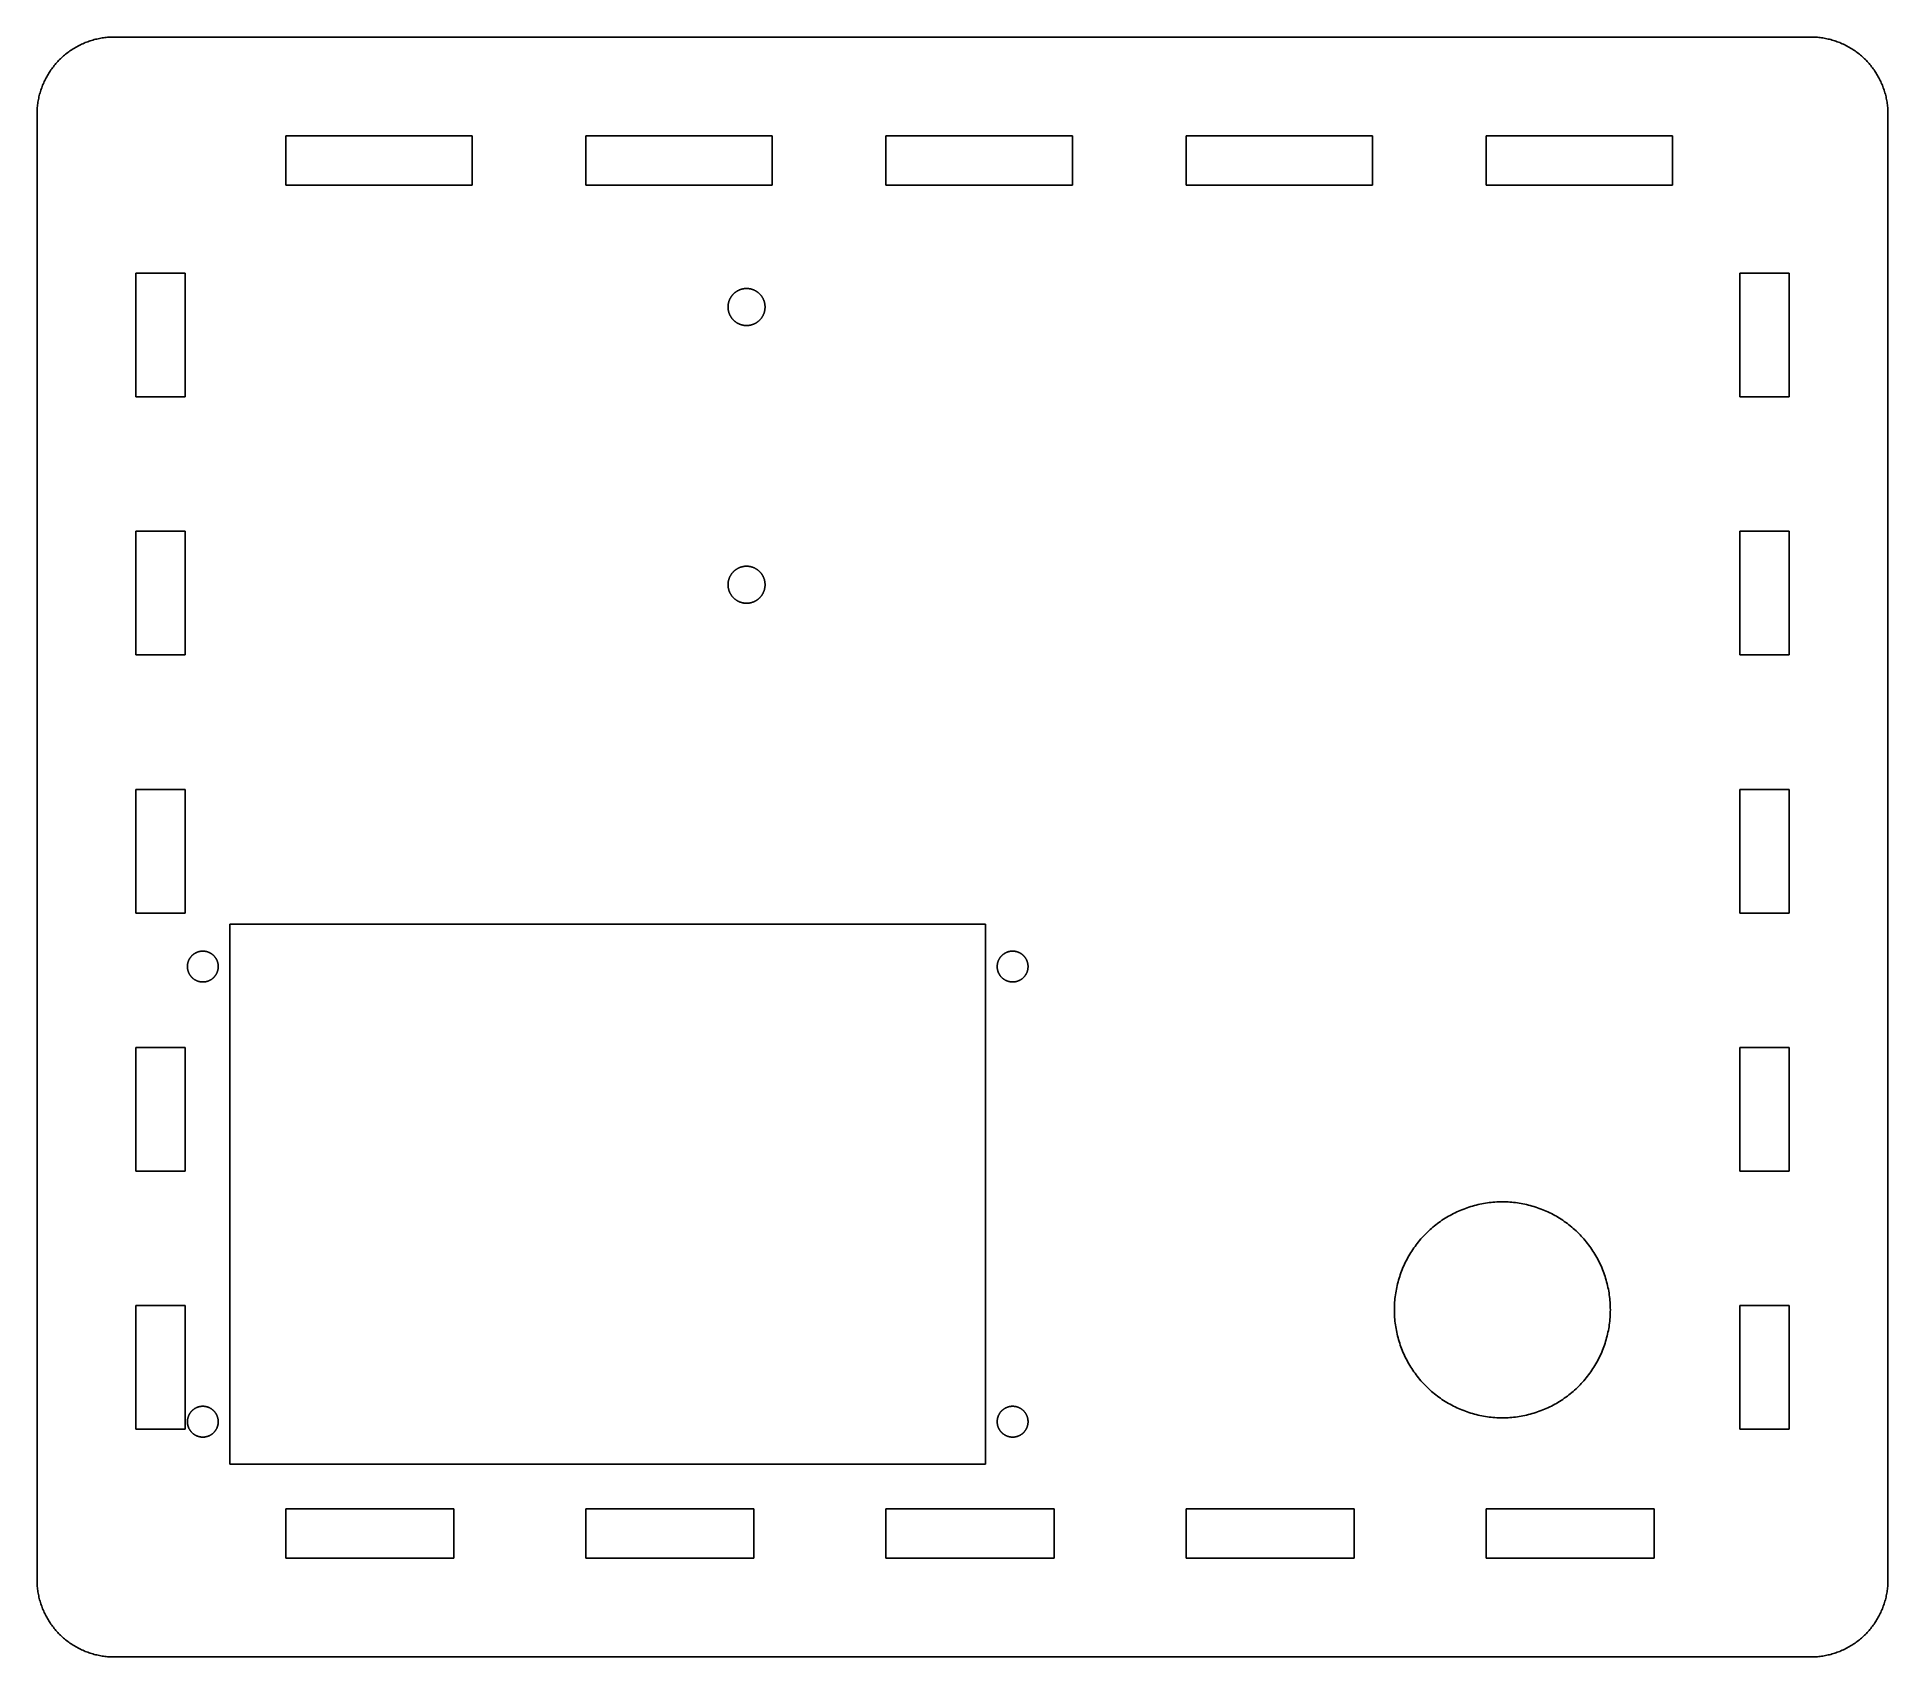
# Model space of a CAD drawing. Header units: metres. Extents: x -10 to 110, y -10 to 95.
import ezdxf

# ---------------------------------------------------------------- set-up
doc = ezdxf.new("R2010")
doc.units = ezdxf.units.M

msp = doc.modelspace()

# ---------------------------------------------------------------- linework, layer by layer
for p, q in [((-6.37817, 94.8063), (-6.46185, 94.7815)), ((-6.29408, 94.8296), (-6.37817, 94.8063)), ((-6.20959, 94.8515), (-6.29408, 94.8296)), ((-6.12474, 94.8718), (-6.20959, 94.8515)), ((-6.03955, 94.8907), (-6.12474, 94.8718)), ((-5.95404, 94.9081), (-6.03955, 94.8907)), ((-5.86824, 94.924), (-5.95404, 94.9081)), ((-5.78217, 94.9384), (-5.86824, 94.924)), ((-5.69586, 94.9513), (-5.78217, 94.9384)), ((-5.60934, 94.9627), (-5.69586, 94.9513)), ((-5.52263, 94.9726), (-5.60934, 94.9627)), ((-5.43578, 94.981), (-5.52263, 94.9726)), ((-5.34877, 94.9878), (-5.43578, 94.981)), ((-5.26167, 94.9931), (-5.34877, 94.9878)), ((-5.17448, 94.9969), (-5.26167, 94.9931)), ((-5.08725, 94.9992), (-5.17448, 94.9969)), ((-5, 95), (-5.08725, 94.9992)), ((105, 95), (-5, 95)), ((105.087, 94.9992), (105, 95)), ((105.174, 94.9969), (105.087, 94.9992)), ((105.262, 94.9931), (105.174, 94.9969)), ((105.349, 94.9878), (105.262, 94.9931)), ((105.436, 94.981), (105.349, 94.9878)), ((105.523, 94.9726), (105.436, 94.981)), ((105.609, 94.9627), (105.523, 94.9726)), ((105.696, 94.9513), (105.609, 94.9627)), ((105.782, 94.9384), (105.696, 94.9513)), ((105.868, 94.924), (105.782, 94.9384)), ((105.954, 94.9081), (105.868, 94.924)), ((106.04, 94.8907), (105.954, 94.9081)), ((106.125, 94.8718), (106.04, 94.8907)), ((106.21, 94.8515), (106.125, 94.8718)), ((106.294, 94.8296), (106.21, 94.8515)), ((106.378, 94.8063), (106.294, 94.8296)), ((106.462, 94.7815), (106.378, 94.8063)), ((-8.40999, 93.6568), (-8.47328, 93.5967)), ((-8.34564, 93.7157), (-8.40999, 93.6568)), ((-8.28029, 93.7735), (-8.34564, 93.7157)), ((-8.21393, 93.8302), (-8.28029, 93.7735)), ((-8.14659, 93.8857), (-8.21393, 93.8302)), ((-8.07829, 93.94), (-8.14659, 93.8857)), ((-8.00906, 93.9932), (-8.07829, 93.94)), ((-7.93892, 94.0451), (-8.00906, 93.9932)), ((-7.86787, 94.0957), (-7.93892, 94.0451)), ((-7.79596, 94.1452), (-7.86787, 94.0957)), ((-7.72319, 94.1933), (-7.79596, 94.1452)), ((-7.64958, 94.2402), (-7.72319, 94.1933)), ((-7.57518, 94.2858), (-7.64958, 94.2402)), ((-7.5, 94.3301), (-7.57518, 94.2858)), ((-7.42404, 94.3731), (-7.5, 94.3301)), ((-7.34735, 94.4147), (-7.42404, 94.3731)), ((-7.26994, 94.455), (-7.34735, 94.4147)), ((-7.19185, 94.494), (-7.26994, 94.455)), ((-7.11308, 94.5315), (-7.19185, 94.494)), ((-7.03368, 94.5677), (-7.11308, 94.5315)), ((-6.95364, 94.6025), (-7.03368, 94.5677)), ((-6.87303, 94.6359), (-6.95364, 94.6025)), ((-6.79184, 94.6679), (-6.87303, 94.6359)), ((-6.7101, 94.6985), (-6.79184, 94.6679)), ((-6.62784, 94.7276), (-6.7101, 94.6985)), ((-6.54507, 94.7553), (-6.62784, 94.7276)), ((-6.46185, 94.7815), (-6.54507, 94.7553)), ((106.545, 94.7553), (106.462, 94.7815)), ((106.628, 94.7276), (106.545, 94.7553)), ((106.71, 94.6985), (106.628, 94.7276)), ((106.792, 94.6679), (106.71, 94.6985)), ((106.873, 94.6359), (106.792, 94.6679)), ((106.954, 94.6025), (106.873, 94.6359)), ((107.034, 94.5677), (106.954, 94.6025)), ((107.113, 94.5315), (107.034, 94.5677)), ((107.192, 94.494), (107.113, 94.5315)), ((107.27, 94.455), (107.192, 94.494)), ((107.347, 94.4147), (107.27, 94.455)), ((107.424, 94.3731), (107.347, 94.4147)), ((107.5, 94.3301), (107.424, 94.3731)), ((107.575, 94.2858), (107.5, 94.3301)), ((107.65, 94.2402), (107.575, 94.2858)), ((107.723, 94.1933), (107.65, 94.2402)), ((107.796, 94.1452), (107.723, 94.1933)), ((107.868, 94.0957), (107.796, 94.1452)), ((107.939, 94.0451), (107.868, 94.0957)), ((108.009, 93.9932), (107.939, 94.0451)), ((108.078, 93.94), (108.009, 93.9932)), ((108.147, 93.8857), (108.078, 93.94)), ((108.214, 93.8302), (108.147, 93.8857)), ((108.28, 93.7735), (108.214, 93.8302)), ((108.346, 93.7157), (108.28, 93.7735)), ((108.41, 93.6568), (108.346, 93.7157)), ((108.473, 93.5967), (108.41, 93.6568)), ((-9.37309, 92.424), (-9.41473, 92.3474)), ((-9.33012, 92.5), (-9.37309, 92.424)), ((-9.28583, 92.5752), (-9.33012, 92.5)), ((-9.24023, 92.6496), (-9.28583, 92.5752)), ((-9.19334, 92.7232), (-9.24023, 92.6496)), ((-9.14519, 92.796), (-9.19334, 92.7232)), ((-9.09575, 92.8679), (-9.14519, 92.796)), ((-9.04507, 92.9389), (-9.09575, 92.8679)), ((-8.99316, 93.0091), (-9.04507, 92.9389)), ((-8.94005, 93.0783), (-8.99316, 93.0091)), ((-8.88573, 93.1466), (-8.94005, 93.0783)), ((-8.83022, 93.2139), (-8.88573, 93.1466)), ((-8.77354, 93.2803), (-8.83022, 93.2139)), ((-8.71571, 93.3456), (-8.77354, 93.2803)), ((-8.65675, 93.41), (-8.71571, 93.3456)), ((-8.59669, 93.4733), (-8.65675, 93.41)), ((-8.53552, 93.5355), (-8.59669, 93.4733)), ((-8.47328, 93.5967), (-8.53552, 93.5355)), ((108.536, 93.5355), (108.473, 93.5967)), ((108.597, 93.4733), (108.536, 93.5355)), ((108.657, 93.41), (108.597, 93.4733)), ((108.716, 93.3456), (108.657, 93.41)), ((108.774, 93.2803), (108.716, 93.3456)), ((108.83, 93.2139), (108.774, 93.2803)), ((108.886, 93.1466), (108.83, 93.2139)), ((108.94, 93.0783), (108.886, 93.1466)), ((108.993, 93.0091), (108.94, 93.0783)), ((109.045, 92.9389), (108.993, 93.0091)), ((109.096, 92.8679), (109.045, 92.9389)), ((109.145, 92.796), (109.096, 92.8679)), ((109.193, 92.7232), (109.145, 92.796)), ((109.24, 92.6496), (109.193, 92.7232)), ((109.286, 92.5752), (109.24, 92.6496)), ((109.33, 92.5), (109.286, 92.5752)), ((109.373, 92.424), (109.33, 92.5)), ((109.415, 92.3474), (109.373, 92.424)), ((-9.85147, 91.2096), (-9.87184, 91.1248)), ((-9.82962, 91.2941), (-9.85147, 91.2096)), ((-9.8063, 91.3782), (-9.82962, 91.2941)), ((-9.78151, 91.4619), (-9.8063, 91.3782)), ((-9.75528, 91.5451), (-9.78151, 91.4619)), ((-9.72758, 91.6278), (-9.75528, 91.5451)), ((-9.69846, 91.7101), (-9.72758, 91.6278)), ((-9.66789, 91.7918), (-9.69846, 91.7101)), ((-9.63591, 91.873), (-9.66789, 91.7918)), ((-9.60252, 91.9537), (-9.63591, 91.873)), ((-9.56772, 92.0337), (-9.60252, 91.9537)), ((-9.53152, 92.1131), (-9.56772, 92.0337)), ((-9.49396, 92.1918), (-9.53152, 92.1131)), ((-9.45503, 92.2699), (-9.49396, 92.1918)), ((-9.41473, 92.3474), (-9.45503, 92.2699)), ((109.455, 92.2699), (109.415, 92.3474)), ((109.494, 92.1918), (109.455, 92.2699)), ((109.532, 92.1131), (109.494, 92.1918)), ((109.568, 92.0337), (109.532, 92.1131)), ((109.603, 91.9537), (109.568, 92.0337)), ((109.636, 91.873), (109.603, 91.9537)), ((109.668, 91.7918), (109.636, 91.873)), ((109.698, 91.7101), (109.668, 91.7918)), ((109.728, 91.6278), (109.698, 91.7101)), ((109.755, 91.5451), (109.728, 91.6278)), ((109.782, 91.4619), (109.755, 91.5451)), ((109.806, 91.3782), (109.782, 91.4619)), ((109.83, 91.2941), (109.806, 91.3782)), ((109.851, 91.2096), (109.83, 91.2941)), ((109.872, 91.1248), (109.851, 91.2096)), ((-9.99924, 90.0873), (-10, 90)), ((-10, 90), (-10, -5)), ((-9.99695, 90.1745), (-9.99924, 90.0873)), ((-9.99313, 90.2617), (-9.99695, 90.1745)), ((-9.98781, 90.3488), (-9.99313, 90.2617)), ((-9.98097, 90.4358), (-9.98781, 90.3488)), ((-9.9726, 90.5226), (-9.98097, 90.4358)), ((-9.96272, 90.6093), (-9.9726, 90.5226)), ((-9.95134, 90.6959), (-9.96272, 90.6093)), ((-9.93843, 90.7822), (-9.95134, 90.6959)), ((-9.92403, 90.8682), (-9.93843, 90.7822)), ((-9.90813, 90.954), (-9.92403, 90.8682)), ((-9.89073, 91.0396), (-9.90813, 90.954)), ((-9.87184, 91.1248), (-9.89073, 91.0396)), ((109.891, 91.0396), (109.872, 91.1248)), ((109.908, 90.954), (109.891, 91.0396)), ((109.924, 90.8682), (109.908, 90.954)), ((109.938, 90.7822), (109.924, 90.8682)), ((109.951, 90.6959), (109.938, 90.7822)), ((109.963, 90.6093), (109.951, 90.6959)), ((109.973, 90.5226), (109.963, 90.6093)), ((109.981, 90.4358), (109.973, 90.5226)), ((109.988, 90.3488), (109.981, 90.4358)), ((109.993, 90.2617), (109.988, 90.3488)), ((109.997, 90.1745), (109.993, 90.2617)), ((109.999, 90.0873), (109.997, 90.1745)), ((110, 90), (109.999, 90.0873)), ((110, -5), (110, 90)), ((6.12726, 85.4), (6.12726, 88.6)), ((6.12726, 88.6), (18.2162, 88.6)), ((18.2162, 88.6), (18.2162, 85.4)), ((25.5818, 85.4), (25.5818, 88.6)), ((25.5818, 88.6), (37.6707, 88.6)), ((37.6707, 88.6), (37.6707, 85.4)), ((45.0364, 85.4), (45.0364, 88.6)), ((45.0364, 88.6), (57.1252, 88.6)), ((57.1252, 88.6), (57.1252, 85.4)), ((64.4909, 85.4), (64.4909, 88.6)), ((64.4909, 88.6), (76.5798, 88.6)), ((76.5798, 88.6), (76.5798, 85.4)), ((83.9454, 85.4), (83.9454, 88.6)), ((83.9454, 88.6), (96.0343, 88.6)), ((96.0343, 88.6), (96.0343, 85.4)), ((18.2162, 85.4), (6.12726, 85.4)), ((37.6707, 85.4), (25.5818, 85.4)), ((57.1252, 85.4), (45.0364, 85.4)), ((76.5798, 85.4), (64.4909, 85.4)), ((96.0343, 85.4), (83.9454, 85.4)), ((-3.59999, 71.6727), (-3.59999, 79.6909)), ((-3.59999, 79.6909), (-0.399994, 79.6909)), ((-0.399994, 79.6909), (-0.399994, 71.6727)), ((100.4, 71.6727), (100.4, 79.6909)), ((100.4, 79.6909), (103.6, 79.6909)), ((103.6, 79.6909), (103.6, 71.6727)), ((34.9037, 77.9881), (34.9124, 78.0071)), ((34.9124, 78.0071), (34.9214, 78.026)), ((34.9214, 78.026), (34.9308, 78.0448)), ((34.9308, 78.0448), (34.9405, 78.0634)), ((34.9405, 78.0634), (34.9505, 78.0818)), ((34.9505, 78.0818), (34.9608, 78.1)), ((34.9608, 78.1), (34.9714, 78.118)), ((34.9714, 78.118), (34.9823, 78.1359)), ((34.9823, 78.1359), (34.9936, 78.1536)), ((34.9936, 78.1536), (35.0051, 78.171)), ((35.0051, 78.171), (35.017, 78.1883)), ((35.017, 78.1883), (35.0292, 78.2053)), ((35.0292, 78.2053), (35.0416, 78.2222)), ((35.0416, 78.2222), (35.0544, 78.2388)), ((35.0544, 78.2388), (35.0674, 78.2552)), ((35.0674, 78.2552), (35.0807, 78.2713)), ((35.0807, 78.2713), (35.0943, 78.2873)), ((35.0943, 78.2873), (35.1082, 78.3029)), ((35.1082, 78.3029), (35.1224, 78.3184)), ((35.1224, 78.3184), (35.1368, 78.3336)), ((35.1368, 78.3336), (35.1515, 78.3485)), ((35.1515, 78.3485), (35.1664, 78.3632)), ((35.1664, 78.3632), (35.1816, 78.3776)), ((35.1816, 78.3776), (35.197, 78.3918)), ((35.197, 78.3918), (35.2127, 78.4057)), ((35.2127, 78.4057), (35.2287, 78.4193)), ((35.2287, 78.4193), (35.2448, 78.4326)), ((35.2448, 78.4326), (35.2612, 78.4456)), ((35.2612, 78.4456), (35.2778, 78.4584)), ((35.2778, 78.4584), (35.2946, 78.4708)), ((35.2946, 78.4708), (35.3117, 78.483)), ((35.3117, 78.483), (35.329, 78.4948)), ((35.329, 78.4948), (35.3464, 78.5064)), ((35.3464, 78.5064), (35.3641, 78.5177)), ((35.3641, 78.5177), (35.3819, 78.5286)), ((35.3819, 78.5286), (35.4, 78.5392)), ((35.4, 78.5392), (35.4182, 78.5495)), ((35.4182, 78.5495), (35.4366, 78.5595)), ((35.4366, 78.5595), (35.4552, 78.5692)), ((35.4552, 78.5692), (35.474, 78.5786)), ((35.474, 78.5786), (35.4929, 78.5876)), ((35.4929, 78.5876), (35.5119, 78.5963)), ((35.5119, 78.5963), (35.5311, 78.6046)), ((35.5311, 78.6046), (35.5505, 78.6126)), ((35.5505, 78.6126), (35.5699, 78.6203)), ((35.5699, 78.6203), (35.5896, 78.6276)), ((35.5896, 78.6276), (35.6093, 78.6346)), ((35.6093, 78.6346), (35.6292, 78.6413)), ((35.6292, 78.6413), (35.6492, 78.6476)), ((35.6492, 78.6476), (35.6692, 78.6535)), ((35.6692, 78.6535), (35.6894, 78.6591)), ((35.6894, 78.6591), (35.7097, 78.6644)), ((35.7097, 78.6644), (35.7301, 78.6692)), ((35.7301, 78.6692), (35.7505, 78.6738)), ((35.7505, 78.6738), (35.771, 78.6779)), ((35.771, 78.6779), (35.7916, 78.6818)), ((35.7916, 78.6818), (35.8123, 78.6852)), ((35.8123, 78.6852), (35.833, 78.6883)), ((35.833, 78.6883), (35.8537, 78.6911)), ((35.8537, 78.6911), (35.8746, 78.6934)), ((35.8746, 78.6934), (35.8954, 78.6954)), ((35.8954, 78.6954), (35.9163, 78.6971)), ((35.9163, 78.6971), (35.9372, 78.6983)), ((35.9372, 78.6983), (35.9581, 78.6993)), ((35.9581, 78.6993), (35.979, 78.6998)), ((35.979, 78.6998), (36, 78.7)), ((36, 78.7), (36.0209, 78.6998)), ((36.0209, 78.6998), (36.0419, 78.6993)), ((36.0419, 78.6993), (36.0628, 78.6983)), ((36.0628, 78.6983), (36.0837, 78.6971)), ((36.0837, 78.6971), (36.1046, 78.6954)), ((36.1046, 78.6954), (36.1254, 78.6934)), ((36.1254, 78.6934), (36.1462, 78.6911)), ((36.1462, 78.6911), (36.167, 78.6883)), ((36.167, 78.6883), (36.1877, 78.6852)), ((36.1877, 78.6852), (36.2084, 78.6818)), ((36.2084, 78.6818), (36.229, 78.6779)), ((36.229, 78.6779), (36.2495, 78.6738)), ((36.2495, 78.6738), (36.2699, 78.6692)), ((36.2699, 78.6692), (36.2903, 78.6644)), ((36.2903, 78.6644), (36.3106, 78.6591)), ((36.3106, 78.6591), (36.3308, 78.6535)), ((36.3308, 78.6535), (36.3508, 78.6476)), ((36.3508, 78.6476), (36.3708, 78.6413)), ((36.3708, 78.6413), (36.3907, 78.6346)), ((36.3907, 78.6346), (36.4104, 78.6276)), ((36.4104, 78.6276), (36.43, 78.6203)), ((36.43, 78.6203), (36.4495, 78.6126)), ((36.4495, 78.6126), (36.4689, 78.6046)), ((36.4689, 78.6046), (36.4881, 78.5963)), ((36.4881, 78.5963), (36.5071, 78.5876)), ((36.5071, 78.5876), (36.526, 78.5786)), ((36.526, 78.5786), (36.5448, 78.5692)), ((36.5448, 78.5692), (36.5634, 78.5595)), ((36.5634, 78.5595), (36.5818, 78.5495)), ((36.5818, 78.5495), (36.6, 78.5392)), ((36.6, 78.5392), (36.618, 78.5286)), ((36.618, 78.5286), (36.6359, 78.5177)), ((36.6359, 78.5177), (36.6536, 78.5064)), ((36.6536, 78.5064), (36.671, 78.4948)), ((36.671, 78.4948), (36.6883, 78.483)), ((36.6883, 78.483), (36.7053, 78.4708)), ((36.7053, 78.4708), (36.7222, 78.4584)), ((36.7222, 78.4584), (36.7388, 78.4456)), ((36.7388, 78.4456), (36.7552, 78.4326)), ((36.7552, 78.4326), (36.7713, 78.4193)), ((36.7713, 78.4193), (36.7873, 78.4057)), ((36.7873, 78.4057), (36.8029, 78.3918)), ((36.8029, 78.3918), (36.8184, 78.3776)), ((36.8184, 78.3776), (36.8336, 78.3632)), ((36.8336, 78.3632), (36.8485, 78.3485)), ((36.8485, 78.3485), (36.8632, 78.3336)), ((36.8632, 78.3336), (36.8776, 78.3184)), ((36.8776, 78.3184), (36.8918, 78.3029)), ((36.8918, 78.3029), (36.9056, 78.2873)), ((36.9056, 78.2873), (36.9193, 78.2713)), ((36.9193, 78.2713), (36.9326, 78.2552)), ((36.9326, 78.2552), (36.9456, 78.2388)), ((36.9456, 78.2388), (36.9584, 78.2222)), ((36.9584, 78.2222), (36.9708, 78.2053)), ((36.9708, 78.2053), (36.983, 78.1883)), ((36.983, 78.1883), (36.9948, 78.171)), ((36.9948, 78.171), (37.0064, 78.1536)), ((37.0064, 78.1536), (37.0177, 78.1359)), ((37.0177, 78.1359), (37.0286, 78.118)), ((37.0286, 78.118), (37.0392, 78.1)), ((37.0392, 78.1), (37.0495, 78.0818)), ((37.0495, 78.0818), (37.0595, 78.0634)), ((37.0595, 78.0634), (37.0692, 78.0448)), ((37.0692, 78.0448), (37.0786, 78.026)), ((37.0786, 78.026), (37.0876, 78.0071)), ((37.0876, 78.0071), (37.0963, 77.9881)), ((34.8, 77.5), (34.8002, 77.5209)), ((34.8002, 77.479), (34.8, 77.5)), ((34.8002, 77.5209), (34.8007, 77.5419)), ((34.8007, 77.4581), (34.8002, 77.479)), ((34.8007, 77.5419), (34.8016, 77.5628)), ((34.8016, 77.4372), (34.8007, 77.4581)), ((34.8016, 77.5628), (34.8029, 77.5837)), ((34.8029, 77.4163), (34.8016, 77.4372)), ((34.8029, 77.5837), (34.8046, 77.6046)), ((34.8046, 77.3954), (34.8029, 77.4163)), ((34.8046, 77.6046), (34.8066, 77.6254)), ((34.8066, 77.3746), (34.8046, 77.3954)), ((34.8066, 77.6254), (34.8089, 77.6462)), ((34.8089, 77.3538), (34.8066, 77.3746)), ((34.8089, 77.6462), (34.8117, 77.667)), ((34.8117, 77.333), (34.8089, 77.3538)), ((34.8117, 77.667), (34.8148, 77.6877)), ((34.8148, 77.3123), (34.8117, 77.333)), ((34.8148, 77.6877), (34.8182, 77.7084)), ((34.8182, 77.2916), (34.8148, 77.3123)), ((34.8182, 77.7084), (34.822, 77.729)), ((34.822, 77.271), (34.8182, 77.2916)), ((34.822, 77.729), (34.8262, 77.7495)), ((34.8262, 77.2505), (34.822, 77.271)), ((34.8262, 77.7495), (34.8307, 77.7699)), ((34.8307, 77.2301), (34.8262, 77.2505)), ((34.8307, 77.7699), (34.8356, 77.7903)), ((34.8356, 77.2097), (34.8307, 77.2301)), ((34.8356, 77.7903), (34.8409, 77.8106)), ((34.8409, 77.1894), (34.8356, 77.2097)), ((34.8409, 77.8106), (34.8465, 77.8308)), ((34.8465, 77.1692), (34.8409, 77.1894)), ((34.8465, 77.8308), (34.8524, 77.8508)), ((34.8524, 77.1492), (34.8465, 77.1692)), ((34.8524, 77.8508), (34.8587, 77.8708)), ((34.8587, 77.1292), (34.8524, 77.1492)), ((34.8587, 77.8708), (34.8654, 77.8907)), ((34.8654, 77.1093), (34.8587, 77.1292)), ((34.8654, 77.8907), (34.8724, 77.9104)), ((34.8724, 77.0896), (34.8654, 77.1093)), ((34.8724, 77.9104), (34.8797, 77.93)), ((34.8797, 77.07), (34.8724, 77.0896)), ((34.8797, 77.93), (34.8874, 77.9495)), ((34.8874, 77.0505), (34.8797, 77.07)), ((34.8874, 77.9495), (34.8954, 77.9689)), ((34.8954, 77.0311), (34.8874, 77.0505)), ((34.8954, 77.9689), (34.9037, 77.9881)), ((34.9037, 77.0119), (34.8954, 77.0311)), ((34.9124, 76.9929), (34.9037, 77.0119)), ((34.9214, 76.974), (34.9124, 76.9929)), ((34.9308, 76.9552), (34.9214, 76.974)), ((34.9405, 76.9366), (34.9308, 76.9552)), ((34.9505, 76.9182), (34.9405, 76.9366)), ((34.9608, 76.9), (34.9505, 76.9182)), ((34.9714, 76.882), (34.9608, 76.9)), ((34.9823, 76.8641), (34.9714, 76.882)), ((34.9936, 76.8464), (34.9823, 76.8641)), ((35.0051, 76.829), (34.9936, 76.8464)), ((35.017, 76.8117), (35.0051, 76.829)), ((35.0292, 76.7946), (35.017, 76.8117)), ((36.983, 76.8117), (36.9708, 76.7946)), ((36.9948, 76.829), (36.983, 76.8117)), ((37.0064, 76.8464), (36.9948, 76.829)), ((37.0177, 76.8641), (37.0064, 76.8464)), ((37.0286, 76.882), (37.0177, 76.8641)), ((37.0392, 76.9), (37.0286, 76.882)), ((37.0495, 76.9182), (37.0392, 76.9)), ((37.0595, 76.9366), (37.0495, 76.9182)), ((37.0692, 76.9552), (37.0595, 76.9366)), ((37.0786, 76.974), (37.0692, 76.9552)), ((37.0876, 76.9929), (37.0786, 76.974)), ((37.0963, 77.0119), (37.0876, 76.9929)), ((37.0963, 77.9881), (37.1046, 77.9689)), ((37.1046, 77.0311), (37.0963, 77.0119)), ((37.1046, 77.9689), (37.1126, 77.9495)), ((37.1126, 77.0505), (37.1046, 77.0311)), ((37.1126, 77.9495), (37.1203, 77.93)), ((37.1203, 77.07), (37.1126, 77.0505)), ((37.1203, 77.93), (37.1276, 77.9104)), ((37.1276, 77.0896), (37.1203, 77.07)), ((37.1276, 77.9104), (37.1346, 77.8907)), ((37.1346, 77.1093), (37.1276, 77.0896)), ((37.1346, 77.8907), (37.1413, 77.8708)), ((37.1413, 77.1292), (37.1346, 77.1093)), ((37.1413, 77.8708), (37.1476, 77.8508)), ((37.1476, 77.1492), (37.1413, 77.1292)), ((37.1476, 77.8508), (37.1535, 77.8308)), ((37.1535, 77.1692), (37.1476, 77.1492)), ((37.1535, 77.8308), (37.1591, 77.8106)), ((37.1591, 77.1894), (37.1535, 77.1692)), ((37.1591, 77.8106), (37.1644, 77.7903)), ((37.1644, 77.2097), (37.1591, 77.1894)), ((37.1644, 77.7903), (37.1692, 77.7699)), ((37.1692, 77.2301), (37.1644, 77.2097)), ((37.1692, 77.7699), (37.1738, 77.7495)), ((37.1738, 77.2505), (37.1692, 77.2301)), ((37.1738, 77.7495), (37.1779, 77.729)), ((37.1779, 77.271), (37.1738, 77.2505)), ((37.1779, 77.729), (37.1818, 77.7084)), ((37.1818, 77.2916), (37.1779, 77.271)), ((37.1818, 77.7084), (37.1852, 77.6877)), ((37.1852, 77.3123), (37.1818, 77.2916)), ((37.1852, 77.6877), (37.1883, 77.667)), ((37.1883, 77.333), (37.1852, 77.3123)), ((37.1883, 77.667), (37.1911, 77.6462)), ((37.1911, 77.3538), (37.1883, 77.333)), ((37.1911, 77.6462), (37.1934, 77.6254)), ((37.1934, 77.3746), (37.1911, 77.3538)), ((37.1934, 77.6254), (37.1954, 77.6046)), ((37.1954, 77.3954), (37.1934, 77.3746)), ((37.1954, 77.6046), (37.1971, 77.5837)), ((37.1971, 77.4163), (37.1954, 77.3954)), ((37.1971, 77.5837), (37.1983, 77.5628)), ((37.1983, 77.4372), (37.1971, 77.4163)), ((37.1983, 77.5628), (37.1993, 77.5419)), ((37.1993, 77.4581), (37.1983, 77.4372)), ((37.1993, 77.5419), (37.1998, 77.5209)), ((37.1998, 77.479), (37.1993, 77.4581)), ((37.1998, 77.5209), (37.2, 77.5)), ((37.2, 77.5), (37.1998, 77.479)), ((35.0416, 76.7778), (35.0292, 76.7946)), ((35.0544, 76.7612), (35.0416, 76.7778)), ((35.0674, 76.7448), (35.0544, 76.7612)), ((35.0807, 76.7287), (35.0674, 76.7448)), ((35.0943, 76.7127), (35.0807, 76.7287)), ((35.1082, 76.697), (35.0943, 76.7127)), ((35.1224, 76.6816), (35.1082, 76.697)), ((35.1368, 76.6664), (35.1224, 76.6816)), ((35.1515, 76.6515), (35.1368, 76.6664)), ((35.1664, 76.6368), (35.1515, 76.6515)), ((35.1816, 76.6224), (35.1664, 76.6368)), ((35.197, 76.6082), (35.1816, 76.6224)), ((35.2127, 76.5943), (35.197, 76.6082)), ((35.2287, 76.5807), (35.2127, 76.5943)), ((35.2448, 76.5674), (35.2287, 76.5807)), ((35.2612, 76.5544), (35.2448, 76.5674)), ((35.2778, 76.5416), (35.2612, 76.5544)), ((35.2946, 76.5292), (35.2778, 76.5416)), ((35.3117, 76.517), (35.2946, 76.5292)), ((35.329, 76.5052), (35.3117, 76.517)), ((35.3464, 76.4936), (35.329, 76.5052)), ((35.3641, 76.4823), (35.3464, 76.4936)), ((35.3819, 76.4714), (35.3641, 76.4823)), ((35.4, 76.4608), (35.3819, 76.4714)), ((35.4182, 76.4505), (35.4, 76.4608)), ((35.4366, 76.4405), (35.4182, 76.4505)), ((35.4552, 76.4308), (35.4366, 76.4405)), ((35.474, 76.4214), (35.4552, 76.4308)), ((35.4929, 76.4124), (35.474, 76.4214)), ((35.5119, 76.4037), (35.4929, 76.4124)), ((35.5311, 76.3954), (35.5119, 76.4037)), ((35.5505, 76.3874), (35.5311, 76.3954)), ((35.5699, 76.3797), (35.5505, 76.3874)), ((35.5896, 76.3724), (35.5699, 76.3797)), ((35.6093, 76.3654), (35.5896, 76.3724)), ((35.6292, 76.3587), (35.6093, 76.3654)), ((35.6492, 76.3524), (35.6292, 76.3587)), ((35.6692, 76.3465), (35.6492, 76.3524)), ((35.6894, 76.3409), (35.6692, 76.3465)), ((35.7097, 76.3356), (35.6894, 76.3409)), ((35.7301, 76.3307), (35.7097, 76.3356)), ((35.7505, 76.3262), (35.7301, 76.3307)), ((35.771, 76.322), (35.7505, 76.3262)), ((35.7916, 76.3182), (35.771, 76.322)), ((35.8123, 76.3148), (35.7916, 76.3182)), ((35.833, 76.3117), (35.8123, 76.3148)), ((35.8537, 76.3089), (35.833, 76.3117)), ((35.8746, 76.3066), (35.8537, 76.3089)), ((35.8954, 76.3046), (35.8746, 76.3066)), ((35.9163, 76.3029), (35.8954, 76.3046)), ((35.9372, 76.3016), (35.9163, 76.3029)), ((35.9581, 76.3007), (35.9372, 76.3016)), ((35.979, 76.3002), (35.9581, 76.3007)), ((36, 76.3), (35.979, 76.3002)), ((36.0209, 76.3002), (36, 76.3)), ((36.0419, 76.3007), (36.0209, 76.3002)), ((36.0628, 76.3016), (36.0419, 76.3007)), ((36.0837, 76.3029), (36.0628, 76.3016)), ((36.1046, 76.3046), (36.0837, 76.3029)), ((36.1254, 76.3066), (36.1046, 76.3046)), ((36.1462, 76.3089), (36.1254, 76.3066)), ((36.167, 76.3117), (36.1462, 76.3089)), ((36.1877, 76.3148), (36.167, 76.3117)), ((36.2084, 76.3182), (36.1877, 76.3148)), ((36.229, 76.322), (36.2084, 76.3182)), ((36.2495, 76.3262), (36.229, 76.322)), ((36.2699, 76.3307), (36.2495, 76.3262)), ((36.2903, 76.3356), (36.2699, 76.3307)), ((36.3106, 76.3409), (36.2903, 76.3356)), ((36.3308, 76.3465), (36.3106, 76.3409)), ((36.3508, 76.3524), (36.3308, 76.3465)), ((36.3708, 76.3587), (36.3508, 76.3524)), ((36.3907, 76.3654), (36.3708, 76.3587)), ((36.4104, 76.3724), (36.3907, 76.3654)), ((36.43, 76.3797), (36.4104, 76.3724)), ((36.4495, 76.3874), (36.43, 76.3797)), ((36.4689, 76.3954), (36.4495, 76.3874)), ((36.4881, 76.4037), (36.4689, 76.3954)), ((36.5071, 76.4124), (36.4881, 76.4037)), ((36.526, 76.4214), (36.5071, 76.4124)), ((36.5448, 76.4308), (36.526, 76.4214)), ((36.5634, 76.4405), (36.5448, 76.4308)), ((36.5818, 76.4505), (36.5634, 76.4405)), ((36.6, 76.4608), (36.5818, 76.4505)), ((36.618, 76.4714), (36.6, 76.4608)), ((36.6359, 76.4823), (36.618, 76.4714)), ((36.6536, 76.4936), (36.6359, 76.4823)), ((36.671, 76.5052), (36.6536, 76.4936)), ((36.6883, 76.517), (36.671, 76.5052)), ((36.7053, 76.5292), (36.6883, 76.517)), ((36.7222, 76.5416), (36.7053, 76.5292)), ((36.7388, 76.5544), (36.7222, 76.5416)), ((36.7552, 76.5674), (36.7388, 76.5544)), ((36.7713, 76.5807), (36.7552, 76.5674)), ((36.7873, 76.5943), (36.7713, 76.5807)), ((36.8029, 76.6082), (36.7873, 76.5943)), ((36.8184, 76.6224), (36.8029, 76.6082)), ((36.8336, 76.6368), (36.8184, 76.6224)), ((36.8485, 76.6515), (36.8336, 76.6368)), ((36.8632, 76.6664), (36.8485, 76.6515)), ((36.8776, 76.6816), (36.8632, 76.6664)), ((36.8918, 76.697), (36.8776, 76.6816)), ((36.9056, 76.7127), (36.8918, 76.697)), ((36.9193, 76.7287), (36.9056, 76.7127)), ((36.9326, 76.7448), (36.9193, 76.7287)), ((36.9456, 76.7612), (36.9326, 76.7448)), ((36.9584, 76.7778), (36.9456, 76.7612)), ((36.9708, 76.7946), (36.9584, 76.7778)), ((-0.399994, 71.6727), (-3.59999, 71.6727)), ((103.6, 71.6727), (100.4, 71.6727)), ((-3.59999, 54.9454), (-3.59999, 62.9636)), ((-3.59999, 62.9636), (-0.399994, 62.9636)), ((-0.399994, 62.9636), (-0.399994, 54.9454)), ((100.4, 54.9454), (100.4, 62.9636)), ((100.4, 62.9636), (103.6, 62.9636)), ((103.6, 62.9636), (103.6, 54.9454)), ((34.9037, 59.9881), (34.9124, 60.0071)), ((34.9124, 60.0071), (34.9214, 60.026)), ((34.9214, 60.026), (34.9308, 60.0448)), ((34.9308, 60.0448), (34.9405, 60.0634)), ((34.9405, 60.0634), (34.9505, 60.0818)), ((34.9505, 60.0818), (34.9608, 60.1)), ((34.9608, 60.1), (34.9714, 60.118)), ((34.9714, 60.118), (34.9823, 60.1359)), ((34.9823, 60.1359), (34.9936, 60.1536)), ((34.9936, 60.1536), (35.0051, 60.171)), ((35.0051, 60.171), (35.017, 60.1883)), ((35.017, 60.1883), (35.0292, 60.2053)), ((35.0292, 60.2053), (35.0416, 60.2222)), ((35.0416, 60.2222), (35.0544, 60.2388)), ((35.0544, 60.2388), (35.0674, 60.2552)), ((35.0674, 60.2552), (35.0807, 60.2713)), ((35.0807, 60.2713), (35.0943, 60.2873)), ((35.0943, 60.2873), (35.1082, 60.3029)), ((35.1082, 60.3029), (35.1224, 60.3184)), ((35.1224, 60.3184), (35.1368, 60.3336)), ((35.1368, 60.3336), (35.1515, 60.3485)), ((35.1515, 60.3485), (35.1664, 60.3632)), ((35.1664, 60.3632), (35.1816, 60.3776)), ((35.1816, 60.3776), (35.197, 60.3918)), ((35.197, 60.3918), (35.2127, 60.4056)), ((35.2127, 60.4056), (35.2287, 60.4193)), ((35.2287, 60.4193), (35.2448, 60.4326)), ((35.2448, 60.4326), (35.2612, 60.4456)), ((35.2612, 60.4456), (35.2778, 60.4584)), ((35.2778, 60.4584), (35.2946, 60.4708)), ((35.2946, 60.4708), (35.3117, 60.483)), ((35.3117, 60.483), (35.329, 60.4948)), ((35.329, 60.4948), (35.3464, 60.5064)), ((35.3464, 60.5064), (35.3641, 60.5177)), ((35.3641, 60.5177), (35.3819, 60.5286)), ((35.3819, 60.5286), (35.4, 60.5392)), ((35.4, 60.5392), (35.4182, 60.5495)), ((35.4182, 60.5495), (35.4366, 60.5595)), ((35.4366, 60.5595), (35.4552, 60.5692)), ((35.4552, 60.5692), (35.474, 60.5786)), ((35.474, 60.5786), (35.4929, 60.5876)), ((35.4929, 60.5876), (35.5119, 60.5963)), ((35.5119, 60.5963), (35.5311, 60.6046)), ((35.5311, 60.6046), (35.5505, 60.6126)), ((35.5505, 60.6126), (35.5699, 60.6203)), ((35.5699, 60.6203), (35.5896, 60.6276)), ((35.5896, 60.6276), (35.6093, 60.6346)), ((35.6093, 60.6346), (35.6292, 60.6413)), ((35.6292, 60.6413), (35.6492, 60.6476)), ((35.6492, 60.6476), (35.6692, 60.6535)), ((35.6692, 60.6535), (35.6894, 60.6591)), ((35.6894, 60.6591), (35.7097, 60.6644)), ((35.7097, 60.6644), (35.7301, 60.6692)), ((35.7301, 60.6692), (35.7505, 60.6738)), ((35.7505, 60.6738), (35.771, 60.6779)), ((35.771, 60.6779), (35.7916, 60.6818)), ((35.7916, 60.6818), (35.8123, 60.6852)), ((35.8123, 60.6852), (35.833, 60.6883)), ((35.833, 60.6883), (35.8537, 60.6911)), ((35.8537, 60.6911), (35.8746, 60.6934)), ((35.8746, 60.6934), (35.8954, 60.6954)), ((35.8954, 60.6954), (35.9163, 60.6971)), ((35.9163, 60.6971), (35.9372, 60.6983)), ((35.9372, 60.6983), (35.9581, 60.6993)), ((35.9581, 60.6993), (35.979, 60.6998)), ((35.979, 60.6998), (36, 60.7)), ((36, 60.7), (36.0209, 60.6998)), ((36.0209, 60.6998), (36.0419, 60.6993)), ((36.0419, 60.6993), (36.0628, 60.6983)), ((36.0628, 60.6983), (36.0837, 60.6971)), ((36.0837, 60.6971), (36.1046, 60.6954)), ((36.1046, 60.6954), (36.1254, 60.6934)), ((36.1254, 60.6934), (36.1462, 60.6911)), ((36.1462, 60.6911), (36.167, 60.6883)), ((36.167, 60.6883), (36.1877, 60.6852)), ((36.1877, 60.6852), (36.2084, 60.6818)), ((36.2084, 60.6818), (36.229, 60.6779)), ((36.229, 60.6779), (36.2495, 60.6738)), ((36.2495, 60.6738), (36.2699, 60.6692)), ((36.2699, 60.6692), (36.2903, 60.6644)), ((36.2903, 60.6644), (36.3106, 60.6591)), ((36.3106, 60.6591), (36.3308, 60.6535)), ((36.3308, 60.6535), (36.3508, 60.6476)), ((36.3508, 60.6476), (36.3708, 60.6413)), ((36.3708, 60.6413), (36.3907, 60.6346)), ((36.3907, 60.6346), (36.4104, 60.6276)), ((36.4104, 60.6276), (36.43, 60.6203)), ((36.43, 60.6203), (36.4495, 60.6126)), ((36.4495, 60.6126), (36.4689, 60.6046)), ((36.4689, 60.6046), (36.4881, 60.5963)), ((36.4881, 60.5963), (36.5071, 60.5876)), ((36.5071, 60.5876), (36.526, 60.5786)), ((36.526, 60.5786), (36.5448, 60.5692)), ((36.5448, 60.5692), (36.5634, 60.5595)), ((36.5634, 60.5595), (36.5818, 60.5495)), ((36.5818, 60.5495), (36.6, 60.5392)), ((36.6, 60.5392), (36.618, 60.5286)), ((36.618, 60.5286), (36.6359, 60.5177)), ((36.6359, 60.5177), (36.6536, 60.5064)), ((36.6536, 60.5064), (36.671, 60.4948)), ((36.671, 60.4948), (36.6883, 60.483)), ((36.6883, 60.483), (36.7053, 60.4708)), ((36.7053, 60.4708), (36.7222, 60.4584)), ((36.7222, 60.4584), (36.7388, 60.4456)), ((36.7388, 60.4456), (36.7552, 60.4326)), ((36.7552, 60.4326), (36.7713, 60.4193)), ((36.7713, 60.4193), (36.7873, 60.4056)), ((36.7873, 60.4056), (36.8029, 60.3918)), ((36.8029, 60.3918), (36.8184, 60.3776)), ((36.8184, 60.3776), (36.8336, 60.3632)), ((36.8336, 60.3632), (36.8485, 60.3485)), ((36.8485, 60.3485), (36.8632, 60.3336)), ((36.8632, 60.3336), (36.8776, 60.3184)), ((36.8776, 60.3184), (36.8918, 60.3029)), ((36.8918, 60.3029), (36.9056, 60.2873)), ((36.9056, 60.2873), (36.9193, 60.2713)), ((36.9193, 60.2713), (36.9326, 60.2552)), ((36.9326, 60.2552), (36.9456, 60.2388)), ((36.9456, 60.2388), (36.9584, 60.2222)), ((36.9584, 60.2222), (36.9708, 60.2053)), ((36.9708, 60.2053), (36.983, 60.1883)), ((36.983, 60.1883), (36.9948, 60.171)), ((36.9948, 60.171), (37.0064, 60.1536)), ((37.0064, 60.1536), (37.0177, 60.1359)), ((37.0177, 60.1359), (37.0286, 60.118)), ((37.0286, 60.118), (37.0392, 60.1)), ((37.0392, 60.1), (37.0495, 60.0818)), ((37.0495, 60.0818), (37.0595, 60.0634)), ((37.0595, 60.0634), (37.0692, 60.0448)), ((37.0692, 60.0448), (37.0786, 60.026)), ((37.0786, 60.026), (37.0876, 60.0071)), ((37.0876, 60.0071), (37.0963, 59.9881)), ((34.8, 59.5), (34.8002, 59.5209)), ((34.8002, 59.479), (34.8, 59.5)), ((34.8002, 59.5209), (34.8007, 59.5419)), ((34.8007, 59.4581), (34.8002, 59.479)), ((34.8007, 59.5419), (34.8016, 59.5628)), ((34.8016, 59.4372), (34.8007, 59.4581)), ((34.8016, 59.5628), (34.8029, 59.5837)), ((34.8029, 59.4163), (34.8016, 59.4372)), ((34.8029, 59.5837), (34.8046, 59.6046)), ((34.8046, 59.3954), (34.8029, 59.4163)), ((34.8046, 59.6046), (34.8066, 59.6254)), ((34.8066, 59.3746), (34.8046, 59.3954)), ((34.8066, 59.6254), (34.8089, 59.6462)), ((34.8089, 59.3537), (34.8066, 59.3746)), ((34.8089, 59.6462), (34.8117, 59.667)), ((34.8117, 59.333), (34.8089, 59.3537)), ((34.8117, 59.667), (34.8148, 59.6877)), ((34.8148, 59.3123), (34.8117, 59.333)), ((34.8148, 59.6877), (34.8182, 59.7084)), ((34.8182, 59.2916), (34.8148, 59.3123)), ((34.8182, 59.7084), (34.822, 59.729)), ((34.822, 59.271), (34.8182, 59.2916)), ((34.822, 59.729), (34.8262, 59.7495)), ((34.8262, 59.2505), (34.822, 59.271)), ((34.8262, 59.7495), (34.8307, 59.7699)), ((34.8307, 59.2301), (34.8262, 59.2505)), ((34.8307, 59.7699), (34.8356, 59.7903)), ((34.8356, 59.2097), (34.8307, 59.2301)), ((34.8356, 59.7903), (34.8409, 59.8106)), ((34.8409, 59.1894), (34.8356, 59.2097)), ((34.8409, 59.8106), (34.8465, 59.8308)), ((34.8465, 59.1692), (34.8409, 59.1894)), ((34.8465, 59.8308), (34.8524, 59.8508)), ((34.8524, 59.1492), (34.8465, 59.1692)), ((34.8524, 59.8508), (34.8587, 59.8708)), ((34.8587, 59.1292), (34.8524, 59.1492)), ((34.8587, 59.8708), (34.8654, 59.8907)), ((34.8654, 59.1093), (34.8587, 59.1292)), ((34.8654, 59.8907), (34.8724, 59.9104)), ((34.8724, 59.0896), (34.8654, 59.1093)), ((34.8724, 59.9104), (34.8797, 59.93)), ((34.8797, 59.0699), (34.8724, 59.0896)), ((34.8797, 59.93), (34.8874, 59.9495)), ((34.8874, 59.0505), (34.8797, 59.0699)), ((34.8874, 59.9495), (34.8954, 59.9689)), ((34.8954, 59.0311), (34.8874, 59.0505)), ((34.8954, 59.9689), (34.9037, 59.9881)), ((34.9037, 59.0119), (34.8954, 59.0311)), ((34.9124, 58.9929), (34.9037, 59.0119)), ((34.9214, 58.974), (34.9124, 58.9929)), ((34.9308, 58.9552), (34.9214, 58.974)), ((34.9405, 58.9366), (34.9308, 58.9552)), ((34.9505, 58.9182), (34.9405, 58.9366)), ((34.9608, 58.9), (34.9505, 58.9182)), ((34.9714, 58.8819), (34.9608, 58.9)), ((34.9823, 58.8641), (34.9714, 58.8819)), ((34.9936, 58.8464), (34.9823, 58.8641)), ((35.0051, 58.829), (34.9936, 58.8464)), ((35.017, 58.8117), (35.0051, 58.829)), ((35.0292, 58.7946), (35.017, 58.8117)), ((36.983, 58.8117), (36.9708, 58.7946)), ((36.9948, 58.829), (36.983, 58.8117)), ((37.0064, 58.8464), (36.9948, 58.829)), ((37.0177, 58.8641), (37.0064, 58.8464)), ((37.0286, 58.8819), (37.0177, 58.8641)), ((37.0392, 58.9), (37.0286, 58.8819)), ((37.0495, 58.9182), (37.0392, 58.9)), ((37.0595, 58.9366), (37.0495, 58.9182)), ((37.0692, 58.9552), (37.0595, 58.9366)), ((37.0786, 58.974), (37.0692, 58.9552)), ((37.0876, 58.9929), (37.0786, 58.974)), ((37.0963, 59.0119), (37.0876, 58.9929)), ((37.0963, 59.9881), (37.1046, 59.9689)), ((37.1046, 59.0311), (37.0963, 59.0119)), ((37.1046, 59.9689), (37.1126, 59.9495)), ((37.1126, 59.0505), (37.1046, 59.0311)), ((37.1126, 59.9495), (37.1203, 59.93)), ((37.1203, 59.0699), (37.1126, 59.0505)), ((37.1203, 59.93), (37.1276, 59.9104)), ((37.1276, 59.0896), (37.1203, 59.0699)), ((37.1276, 59.9104), (37.1346, 59.8907)), ((37.1346, 59.1093), (37.1276, 59.0896)), ((37.1346, 59.8907), (37.1413, 59.8708)), ((37.1413, 59.1292), (37.1346, 59.1093)), ((37.1413, 59.8708), (37.1476, 59.8508)), ((37.1476, 59.1492), (37.1413, 59.1292)), ((37.1476, 59.8508), (37.1535, 59.8308)), ((37.1535, 59.1692), (37.1476, 59.1492)), ((37.1535, 59.8308), (37.1591, 59.8106)), ((37.1591, 59.1894), (37.1535, 59.1692)), ((37.1591, 59.8106), (37.1644, 59.7903)), ((37.1644, 59.2097), (37.1591, 59.1894)), ((37.1644, 59.7903), (37.1692, 59.7699)), ((37.1692, 59.2301), (37.1644, 59.2097)), ((37.1692, 59.7699), (37.1738, 59.7495)), ((37.1738, 59.2505), (37.1692, 59.2301)), ((37.1738, 59.7495), (37.1779, 59.729)), ((37.1779, 59.271), (37.1738, 59.2505)), ((37.1779, 59.729), (37.1818, 59.7084)), ((37.1818, 59.2916), (37.1779, 59.271)), ((37.1818, 59.7084), (37.1852, 59.6877)), ((37.1852, 59.3123), (37.1818, 59.2916)), ((37.1852, 59.6877), (37.1883, 59.667)), ((37.1883, 59.333), (37.1852, 59.3123)), ((37.1883, 59.667), (37.1911, 59.6462)), ((37.1911, 59.3537), (37.1883, 59.333)), ((37.1911, 59.6462), (37.1934, 59.6254)), ((37.1934, 59.3746), (37.1911, 59.3537)), ((37.1934, 59.6254), (37.1954, 59.6046)), ((37.1954, 59.3954), (37.1934, 59.3746)), ((37.1954, 59.6046), (37.1971, 59.5837)), ((37.1971, 59.4163), (37.1954, 59.3954)), ((37.1971, 59.5837), (37.1983, 59.5628)), ((37.1983, 59.4372), (37.1971, 59.4163)), ((37.1983, 59.5628), (37.1993, 59.5419)), ((37.1993, 59.4581), (37.1983, 59.4372)), ((37.1993, 59.5419), (37.1998, 59.5209)), ((37.1998, 59.479), (37.1993, 59.4581)), ((37.1998, 59.5209), (37.2, 59.5)), ((37.2, 59.5), (37.1998, 59.479)), ((35.0416, 58.7778), (35.0292, 58.7946)), ((35.0544, 58.7612), (35.0416, 58.7778)), ((35.0674, 58.7448), (35.0544, 58.7612)), ((35.0807, 58.7287), (35.0674, 58.7448)), ((35.0943, 58.7127), (35.0807, 58.7287)), ((35.1082, 58.697), (35.0943, 58.7127)), ((35.1224, 58.6816), (35.1082, 58.697)), ((35.1368, 58.6664), (35.1224, 58.6816)), ((35.1515, 58.6515), (35.1368, 58.6664)), ((35.1664, 58.6368), (35.1515, 58.6515)), ((35.1816, 58.6224), (35.1664, 58.6368)), ((35.197, 58.6082), (35.1816, 58.6224)), ((35.2127, 58.5943), (35.197, 58.6082)), ((35.2287, 58.5807), (35.2127, 58.5943)), ((35.2448, 58.5674), (35.2287, 58.5807)), ((35.2612, 58.5544), (35.2448, 58.5674)), ((35.2778, 58.5416), (35.2612, 58.5544)), ((35.2946, 58.5292), (35.2778, 58.5416)), ((35.3117, 58.517), (35.2946, 58.5292)), ((35.329, 58.5051), (35.3117, 58.517)), ((35.3464, 58.4936), (35.329, 58.5051)), ((35.3641, 58.4823), (35.3464, 58.4936)), ((35.3819, 58.4714), (35.3641, 58.4823)), ((35.4, 58.4608), (35.3819, 58.4714)), ((35.4182, 58.4505), (35.4, 58.4608)), ((35.4366, 58.4405), (35.4182, 58.4505)), ((35.4552, 58.4308), (35.4366, 58.4405)), ((35.474, 58.4214), (35.4552, 58.4308)), ((35.4929, 58.4124), (35.474, 58.4214)), ((35.5119, 58.4037), (35.4929, 58.4124)), ((35.5311, 58.3954), (35.5119, 58.4037)), ((35.5505, 58.3874), (35.5311, 58.3954)), ((35.5699, 58.3797), (35.5505, 58.3874)), ((35.5896, 58.3724), (35.5699, 58.3797)), ((35.6093, 58.3654), (35.5896, 58.3724)), ((35.6292, 58.3587), (35.6093, 58.3654)), ((35.6492, 58.3524), (35.6292, 58.3587)), ((35.6692, 58.3465), (35.6492, 58.3524)), ((35.6894, 58.3409), (35.6692, 58.3465)), ((35.7097, 58.3356), (35.6894, 58.3409)), ((35.7301, 58.3307), (35.7097, 58.3356)), ((35.7505, 58.3262), (35.7301, 58.3307)), ((35.771, 58.322), (35.7505, 58.3262)), ((35.7916, 58.3182), (35.771, 58.322)), ((35.8123, 58.3148), (35.7916, 58.3182)), ((35.833, 58.3117), (35.8123, 58.3148)), ((35.8537, 58.3089), (35.833, 58.3117)), ((35.8746, 58.3066), (35.8537, 58.3089)), ((35.8954, 58.3046), (35.8746, 58.3066)), ((35.9163, 58.3029), (35.8954, 58.3046)), ((35.9372, 58.3016), (35.9163, 58.3029)), ((35.9581, 58.3007), (35.9372, 58.3016)), ((35.979, 58.3002), (35.9581, 58.3007)), ((36, 58.3), (35.979, 58.3002)), ((36.0209, 58.3002), (36, 58.3)), ((36.0419, 58.3007), (36.0209, 58.3002)), ((36.0628, 58.3016), (36.0419, 58.3007)), ((36.0837, 58.3029), (36.0628, 58.3016)), ((36.1046, 58.3046), (36.0837, 58.3029)), ((36.1254, 58.3066), (36.1046, 58.3046)), ((36.1462, 58.3089), (36.1254, 58.3066)), ((36.167, 58.3117), (36.1462, 58.3089)), ((36.1877, 58.3148), (36.167, 58.3117)), ((36.2084, 58.3182), (36.1877, 58.3148)), ((36.229, 58.322), (36.2084, 58.3182)), ((36.2495, 58.3262), (36.229, 58.322)), ((36.2699, 58.3307), (36.2495, 58.3262)), ((36.2903, 58.3356), (36.2699, 58.3307)), ((36.3106, 58.3409), (36.2903, 58.3356)), ((36.3308, 58.3465), (36.3106, 58.3409)), ((36.3508, 58.3524), (36.3308, 58.3465)), ((36.3708, 58.3587), (36.3508, 58.3524)), ((36.3907, 58.3654), (36.3708, 58.3587)), ((36.4104, 58.3724), (36.3907, 58.3654)), ((36.43, 58.3797), (36.4104, 58.3724)), ((36.4495, 58.3874), (36.43, 58.3797)), ((36.4689, 58.3954), (36.4495, 58.3874)), ((36.4881, 58.4037), (36.4689, 58.3954)), ((36.5071, 58.4124), (36.4881, 58.4037)), ((36.526, 58.4214), (36.5071, 58.4124)), ((36.5448, 58.4308), (36.526, 58.4214)), ((36.5634, 58.4405), (36.5448, 58.4308)), ((36.5818, 58.4505), (36.5634, 58.4405)), ((36.6, 58.4608), (36.5818, 58.4505)), ((36.618, 58.4714), (36.6, 58.4608)), ((36.6359, 58.4823), (36.618, 58.4714)), ((36.6536, 58.4936), (36.6359, 58.4823)), ((36.671, 58.5051), (36.6536, 58.4936)), ((36.6883, 58.517), (36.671, 58.5051)), ((36.7053, 58.5292), (36.6883, 58.517)), ((36.7222, 58.5416), (36.7053, 58.5292)), ((36.7388, 58.5544), (36.7222, 58.5416)), ((36.7552, 58.5674), (36.7388, 58.5544)), ((36.7713, 58.5807), (36.7552, 58.5674)), ((36.7873, 58.5943), (36.7713, 58.5807)), ((36.8029, 58.6082), (36.7873, 58.5943)), ((36.8184, 58.6224), (36.8029, 58.6082)), ((36.8336, 58.6368), (36.8184, 58.6224)), ((36.8485, 58.6515), (36.8336, 58.6368)), ((36.8632, 58.6664), (36.8485, 58.6515)), ((36.8776, 58.6816), (36.8632, 58.6664)), ((36.8918, 58.697), (36.8776, 58.6816)), ((36.9056, 58.7127), (36.8918, 58.697)), ((36.9193, 58.7287), (36.9056, 58.7127)), ((36.9326, 58.7448), (36.9193, 58.7287)), ((36.9456, 58.7612), (36.9326, 58.7448)), ((36.9584, 58.7778), (36.9456, 58.7612)), ((36.9708, 58.7946), (36.9584, 58.7778)), ((-0.399994, 54.9454), (-3.59999, 54.9454)), ((103.6, 54.9454), (100.4, 54.9454)), ((-3.59999, 38.2182), (-3.59999, 46.2364)), ((-3.59999, 46.2364), (-0.399994, 46.2364)), ((-0.399994, 46.2364), (-0.399994, 38.2182)), ((100.4, 38.2182), (100.4, 46.2364)), ((100.4, 46.2364), (103.6, 46.2364)), ((103.6, 46.2364), (103.6, 38.2182)), ((-0.399994, 38.2182), (-3.59999, 38.2182)), ((2.5, 2.5), (2.5, 37.5)), ((2.5, 37.5), (51.5, 37.5)), ((51.5, 37.5), (51.5, 2.5)), ((103.6, 38.2182), (100.4, 38.2182)), ((-0.24939, 34.7849), (-0.248627, 34.8023)), ((-0.248627, 34.8023), (-0.247559, 34.8197)), ((-0.247559, 34.8197), (-0.246185, 34.8371)), ((-0.246185, 34.8371), (-0.244507, 34.8545)), ((-0.244507, 34.8545), (-0.242538, 34.8719)), ((-0.242538, 34.8719), (-0.240265, 34.8892)), ((-0.240265, 34.8892), (-0.237686, 34.9064)), ((-0.237686, 34.9064), (-0.234802, 34.9236)), ((-0.234802, 34.9236), (-0.231613, 34.9408)), ((-0.231613, 34.9408), (-0.228134, 34.9579)), ((-0.228134, 34.9579), (-0.224365, 34.9749)), ((-0.224365, 34.9749), (-0.220291, 34.9919)), ((-0.220291, 34.9919), (-0.215912, 35.0088)), ((-0.215912, 35.0088), (-0.211258, 35.0256)), ((-0.211258, 35.0256), (-0.206299, 35.0424)), ((-0.206299, 35.0424), (-0.20105, 35.059)), ((-0.20105, 35.059), (-0.195511, 35.0756)), ((-0.195511, 35.0756), (-0.189682, 35.092)), ((-0.189682, 35.092), (-0.183578, 35.1084)), ((-0.183578, 35.1084), (-0.17717, 35.1246)), ((-0.17717, 35.1246), (-0.170502, 35.1407)), ((-0.170502, 35.1407), (-0.163544, 35.1567)), ((-0.163544, 35.1567), (-0.156296, 35.1726)), ((-0.156296, 35.1726), (-0.148788, 35.1884)), ((-0.148788, 35.1884), (-0.141006, 35.204)), ((-0.141006, 35.204), (-0.132935, 35.2195)), ((-0.132935, 35.2195), (-0.124619, 35.2348)), ((-0.124619, 35.2348), (-0.116013, 35.25)), ((-0.116013, 35.25), (-0.107162, 35.265)), ((-0.107162, 35.265), (-0.098038, 35.2799)), ((-0.098038, 35.2799), (-0.088669, 35.2946)), ((-0.088669, 35.2946), (-0.079025, 35.3092)), ((-0.079025, 35.3092), (-0.069138, 35.3236)), ((-0.069138, 35.3236), (-0.059006, 35.3378)), ((-0.059006, 35.3378), (-0.04863, 35.3518)), ((-0.04863, 35.3518), (-0.03801, 35.3657)), ((-0.03801, 35.3657), (-0.027145, 35.3793)), ((-0.027145, 35.3793), (-0.016037, 35.3928)), ((-0.016037, 35.3928), (-0.0047, 35.4061)), ((-0.0047, 35.4061), (0.006851, 35.4191)), ((0.006851, 35.4191), (0.018646, 35.432)), ((0.018646, 35.432), (0.030655, 35.4447)), ((0.030655, 35.4447), (0.042893, 35.4571)), ((0.042893, 35.4571), (0.055328, 35.4693)), ((0.055328, 35.4693), (0.067993, 35.4814)), ((0.067993, 35.4814), (0.080856, 35.4931)), ((0.080856, 35.4931), (0.093933, 35.5047)), ((0.093933, 35.5047), (0.107208, 35.516)), ((0.107208, 35.516), (0.120667, 35.5271)), ((0.120667, 35.5271), (0.134338, 35.538)), ((0.134338, 35.538), (0.148178, 35.5486)), ((0.148178, 35.5486), (0.162201, 35.559)), ((0.162201, 35.559), (0.176422, 35.5692)), ((0.176422, 35.5692), (0.190796, 35.579)), ((0.190796, 35.579), (0.205353, 35.5887)), ((0.205353, 35.5887), (0.220078, 35.598)), ((0.220078, 35.598), (0.234955, 35.6072)), ((0.234955, 35.6072), (0.25, 35.616)), ((0.25, 35.616), (0.265182, 35.6246)), ((0.265182, 35.6246), (0.280518, 35.6329)), ((0.280518, 35.6329), (0.296005, 35.641)), ((0.296005, 35.641), (0.311615, 35.6488)), ((0.311615, 35.6488), (0.327377, 35.6563)), ((0.327377, 35.6563), (0.343262, 35.6635)), ((0.343262, 35.6635), (0.359268, 35.6705)), ((0.359268, 35.6705), (0.375381, 35.6772)), ((0.375381, 35.6772), (0.391632, 35.6836)), ((0.391632, 35.6836), (0.407974, 35.6897)), ((0.407974, 35.6897), (0.424423, 35.6955)), ((0.424423, 35.6955), (0.440979, 35.701)), ((0.440979, 35.701), (0.457626, 35.7063)), ((0.457626, 35.7063), (0.47435, 35.7113)), ((0.47435, 35.7113), (0.49118, 35.7159)), ((0.49118, 35.7159), (0.508072, 35.7203)), ((0.508072, 35.7203), (0.52504, 35.7244)), ((0.52504, 35.7244), (0.542084, 35.7281)), ((0.542084, 35.7281), (0.559189, 35.7316)), ((0.559189, 35.7316), (0.57634, 35.7348)), ((0.57634, 35.7348), (0.593552, 35.7377)), ((0.593552, 35.7377), (0.610825, 35.7403)), ((0.610825, 35.7403), (0.628128, 35.7425)), ((0.628128, 35.7425), (0.645462, 35.7445)), ((0.645462, 35.7445), (0.662842, 35.7462)), ((0.662842, 35.7462), (0.680237, 35.7476)), ((0.680237, 35.7476), (0.697662, 35.7486)), ((0.697662, 35.7486), (0.715088, 35.7494)), ((0.715088, 35.7494), (0.732544, 35.7498)), ((0.732544, 35.7498), (0.75, 35.75)), ((0.75, 35.75), (0.767441, 35.7498)), ((0.767441, 35.7498), (0.784897, 35.7494)), ((0.784897, 35.7494), (0.802322, 35.7486)), ((0.802322, 35.7486), (0.819748, 35.7476)), ((0.819748, 35.7476), (0.837143, 35.7462)), ((0.837143, 35.7462), (0.854523, 35.7445)), ((0.854523, 35.7445), (0.871857, 35.7425)), ((0.871857, 35.7425), (0.88916, 35.7403)), ((0.88916, 35.7403), (0.906433, 35.7377)), ((0.906433, 35.7377), (0.923645, 35.7348)), ((0.923645, 35.7348), (0.940796, 35.7316)), ((0.940796, 35.7316), (0.957901, 35.7281)), ((0.957901, 35.7281), (0.974945, 35.7244)), ((0.974945, 35.7244), (0.991913, 35.7203)), ((0.991913, 35.7203), (1.00882, 35.7159)), ((1.00882, 35.7159), (1.02563, 35.7113)), ((1.02563, 35.7113), (1.04236, 35.7063)), ((1.04236, 35.7063), (1.05901, 35.701)), ((1.05901, 35.701), (1.07556, 35.6955)), ((1.07556, 35.6955), (1.09201, 35.6897)), ((1.09201, 35.6897), (1.10837, 35.6836)), ((1.10837, 35.6836), (1.1246, 35.6772)), ((1.1246, 35.6772), (1.14073, 35.6705)), ((1.14073, 35.6705), (1.15672, 35.6635)), ((1.15672, 35.6635), (1.17261, 35.6563)), ((1.17261, 35.6563), (1.18837, 35.6488)), ((1.18837, 35.6488), (1.20398, 35.641)), ((1.20398, 35.641), (1.21947, 35.6329)), ((1.21947, 35.6329), (1.2348, 35.6246)), ((1.2348, 35.6246), (1.25, 35.616)), ((1.25, 35.616), (1.26503, 35.6072)), ((1.26503, 35.6072), (1.27991, 35.598)), ((1.27991, 35.598), (1.29463, 35.5887)), ((1.29463, 35.5887), (1.30919, 35.579)), ((1.30919, 35.579), (1.32356, 35.5692)), ((1.32356, 35.5692), (1.33778, 35.559)), ((1.33778, 35.559), (1.35181, 35.5486)), ((1.35181, 35.5486), (1.36566, 35.538)), ((1.36566, 35.538), (1.37932, 35.5271)), ((1.37932, 35.5271), (1.39278, 35.516)), ((1.39278, 35.516), (1.40605, 35.5047)), ((1.40605, 35.5047), (1.41913, 35.4931)), ((1.41913, 35.4931), (1.43199, 35.4814)), ((1.43199, 35.4814), (1.44466, 35.4693)), ((1.44466, 35.4693), (1.45711, 35.4571)), ((1.45711, 35.4571), (1.46933, 35.4447)), ((1.46933, 35.4447), (1.48135, 35.432)), ((1.48135, 35.432), (1.49313, 35.4191)), ((1.49313, 35.4191), (1.5047, 35.4061)), ((1.5047, 35.4061), (1.51604, 35.3928)), ((1.51604, 35.3928), (1.52715, 35.3793)), ((1.52715, 35.3793), (1.53801, 35.3657)), ((1.53801, 35.3657), (1.54863, 35.3518)), ((1.54863, 35.3518), (1.55901, 35.3378)), ((1.55901, 35.3378), (1.56915, 35.3236)), ((1.56915, 35.3236), (1.57903, 35.3092)), ((1.57903, 35.3092), (1.58867, 35.2946)), ((1.58867, 35.2946), (1.59804, 35.2799)), ((1.59804, 35.2799), (1.60716, 35.265)), ((1.60716, 35.265), (1.61601, 35.25)), ((1.61601, 35.25), (1.62462, 35.2348)), ((1.62462, 35.2348), (1.63293, 35.2195)), ((1.63293, 35.2195), (1.64101, 35.204)), ((1.64101, 35.204), (1.64879, 35.1884)), ((1.64879, 35.1884), (1.6563, 35.1726)), ((1.6563, 35.1726), (1.66354, 35.1567)), ((1.66354, 35.1567), (1.6705, 35.1407)), ((1.6705, 35.1407), (1.67717, 35.1246)), ((1.67717, 35.1246), (1.68358, 35.1084)), ((1.68358, 35.1084), (1.68968, 35.092)), ((1.68968, 35.092), (1.69551, 35.0756)), ((1.69551, 35.0756), (1.70105, 35.059)), ((1.70105, 35.059), (1.7063, 35.0424)), ((1.7063, 35.0424), (1.71126, 35.0256)), ((1.71126, 35.0256), (1.71591, 35.0088)), ((1.71591, 35.0088), (1.72029, 34.9919)), ((1.72029, 34.9919), (1.72437, 34.9749)), ((1.72437, 34.9749), (1.72813, 34.9579)), ((1.72813, 34.9579), (1.73161, 34.9408)), ((1.73161, 34.9408), (1.7348, 34.9236)), ((1.7348, 34.9236), (1.73769, 34.9064)), ((1.73769, 34.9064), (1.74026, 34.8892)), ((1.74026, 34.8892), (1.74254, 34.8719)), ((1.74254, 34.8719), (1.74452, 34.8545)), ((1.74452, 34.8545), (1.74619, 34.8371)), ((1.74619, 34.8371), (1.74756, 34.8197)), ((1.74756, 34.8197), (1.74863, 34.8023)), ((1.74863, 34.8023), (1.74939, 34.7849)), ((52.2506, 34.7849), (52.2514, 34.8023)), ((52.2514, 34.8023), (52.2524, 34.8197)), ((52.2524, 34.8197), (52.2538, 34.8371)), ((52.2538, 34.8371), (52.2555, 34.8545)), ((52.2555, 34.8545), (52.2574, 34.8719)), ((52.2574, 34.8719), (52.2597, 34.8892)), ((52.2597, 34.8892), (52.2623, 34.9064)), ((52.2623, 34.9064), (52.2652, 34.9236)), ((52.2652, 34.9236), (52.2684, 34.9408)), ((52.2684, 34.9408), (52.2719, 34.9579)), ((52.2719, 34.9579), (52.2756, 34.9749)), ((52.2756, 34.9749), (52.2797, 34.9919)), ((52.2797, 34.9919), (52.2841, 35.0088)), ((52.2841, 35.0088), (52.2887, 35.0256)), ((52.2887, 35.0256), (52.2937, 35.0424)), ((52.2937, 35.0424), (52.2989, 35.059)), ((52.2989, 35.059), (52.3045, 35.0756)), ((52.3045, 35.0756), (52.3103, 35.092)), ((52.3103, 35.092), (52.3164, 35.1084)), ((52.3164, 35.1084), (52.3228, 35.1246)), ((52.3228, 35.1246), (52.3295, 35.1407)), ((52.3295, 35.1407), (52.3365, 35.1567)), ((52.3365, 35.1567), (52.3437, 35.1726)), ((52.3437, 35.1726), (52.3512, 35.1884)), ((52.3512, 35.1884), (52.359, 35.204)), ((52.359, 35.204), (52.3671, 35.2195)), ((52.3671, 35.2195), (52.3754, 35.2348)), ((52.3754, 35.2348), (52.384, 35.25)), ((52.384, 35.25), (52.3928, 35.265)), ((52.3928, 35.265), (52.4019, 35.2799)), ((52.4019, 35.2799), (52.4113, 35.2946)), ((52.4113, 35.2946), (52.421, 35.3092)), ((52.421, 35.3092), (52.4308, 35.3236)), ((52.4308, 35.3236), (52.441, 35.3378)), ((52.441, 35.3378), (52.4514, 35.3518)), ((52.4514, 35.3518), (52.462, 35.3657)), ((52.462, 35.3657), (52.4729, 35.3793)), ((52.4729, 35.3793), (52.4839, 35.3928)), ((52.4839, 35.3928), (52.4953, 35.4061)), ((52.4953, 35.4061), (52.5069, 35.4191)), ((52.5069, 35.4191), (52.5186, 35.432)), ((52.5186, 35.432), (52.5307, 35.4447)), ((52.5307, 35.4447), (52.5429, 35.4571)), ((52.5429, 35.4571), (52.5553, 35.4693)), ((52.5553, 35.4693), (52.568, 35.4814)), ((52.568, 35.4814), (52.5809, 35.4931)), ((52.5809, 35.4931), (52.5939, 35.5047)), ((52.5939, 35.5047), (52.6072, 35.516)), ((52.6072, 35.516), (52.6207, 35.5271)), ((52.6207, 35.5271), (52.6343, 35.538)), ((52.6343, 35.538), (52.6482, 35.5486)), ((52.6482, 35.5486), (52.6622, 35.559)), ((52.6622, 35.559), (52.6764, 35.5692)), ((52.6764, 35.5692), (52.6908, 35.579)), ((52.6908, 35.579), (52.7054, 35.5887)), ((52.7054, 35.5887), (52.7201, 35.598)), ((52.7201, 35.598), (52.735, 35.6072)), ((52.735, 35.6072), (52.75, 35.616)), ((52.75, 35.616), (52.7652, 35.6246)), ((52.7652, 35.6246), (52.7805, 35.6329)), ((52.7805, 35.6329), (52.796, 35.641)), ((52.796, 35.641), (52.8116, 35.6488)), ((52.8116, 35.6488), (52.8274, 35.6563)), ((52.8274, 35.6563), (52.8433, 35.6635)), ((52.8433, 35.6635), (52.8593, 35.6705)), ((52.8593, 35.6705), (52.8754, 35.6772)), ((52.8754, 35.6772), (52.8916, 35.6836)), ((52.8916, 35.6836), (52.908, 35.6897)), ((52.908, 35.6897), (52.9244, 35.6955)), ((52.9244, 35.6955), (52.941, 35.701)), ((52.941, 35.701), (52.9576, 35.7063)), ((52.9576, 35.7063), (52.9743, 35.7113)), ((52.9743, 35.7113), (52.9912, 35.7159)), ((52.9912, 35.7159), (53.0081, 35.7203)), ((53.0081, 35.7203), (53.025, 35.7244)), ((53.025, 35.7244), (53.0421, 35.7281)), ((53.0421, 35.7281), (53.0592, 35.7316)), ((53.0592, 35.7316), (53.0763, 35.7348)), ((53.0763, 35.7348), (53.0936, 35.7377)), ((53.0936, 35.7377), (53.1108, 35.7403)), ((53.1108, 35.7403), (53.1281, 35.7425)), ((53.1281, 35.7425), (53.1455, 35.7445)), ((53.1455, 35.7445), (53.1628, 35.7462)), ((53.1628, 35.7462), (53.1802, 35.7476)), ((53.1802, 35.7476), (53.1977, 35.7486)), ((53.1977, 35.7486), (53.2151, 35.7494)), ((53.2151, 35.7494), (53.2325, 35.7498)), ((53.2325, 35.7498), (53.25, 35.75)), ((53.25, 35.75), (53.2674, 35.7498)), ((53.2674, 35.7498), (53.2849, 35.7494)), ((53.2849, 35.7494), (53.3023, 35.7486)), ((53.3023, 35.7486), (53.3197, 35.7476)), ((53.3197, 35.7476), (53.3371, 35.7462)), ((53.3371, 35.7462), (53.3545, 35.7445)), ((53.3545, 35.7445), (53.3719, 35.7425)), ((53.3719, 35.7425), (53.3892, 35.7403)), ((53.3892, 35.7403), (53.4064, 35.7377)), ((53.4064, 35.7377), (53.4236, 35.7348)), ((53.4236, 35.7348), (53.4408, 35.7316)), ((53.4408, 35.7316), (53.4579, 35.7281)), ((53.4579, 35.7281), (53.4749, 35.7244)), ((53.4749, 35.7244), (53.4919, 35.7203)), ((53.4919, 35.7203), (53.5088, 35.7159)), ((53.5088, 35.7159), (53.5256, 35.7113)), ((53.5256, 35.7113), (53.5424, 35.7063)), ((53.5424, 35.7063), (53.559, 35.701)), ((53.559, 35.701), (53.5756, 35.6955)), ((53.5756, 35.6955), (53.592, 35.6897)), ((53.592, 35.6897), (53.6084, 35.6836)), ((53.6084, 35.6836), (53.6246, 35.6772)), ((53.6246, 35.6772), (53.6407, 35.6705)), ((53.6407, 35.6705), (53.6567, 35.6635)), ((53.6567, 35.6635), (53.6726, 35.6563)), ((53.6726, 35.6563), (53.6884, 35.6488)), ((53.6884, 35.6488), (53.704, 35.641)), ((53.704, 35.641), (53.7195, 35.6329)), ((53.7195, 35.6329), (53.7348, 35.6246)), ((53.7348, 35.6246), (53.75, 35.616)), ((53.75, 35.616), (53.765, 35.6072)), ((53.765, 35.6072), (53.7799, 35.598)), ((53.7799, 35.598), (53.7946, 35.5887)), ((53.7946, 35.5887), (53.8092, 35.579)), ((53.8092, 35.579), (53.8236, 35.5692)), ((53.8236, 35.5692), (53.8378, 35.559)), ((53.8378, 35.559), (53.8518, 35.5486)), ((53.8518, 35.5486), (53.8657, 35.538)), ((53.8657, 35.538), (53.8793, 35.5271)), ((53.8793, 35.5271), (53.8928, 35.516)), ((53.8928, 35.516), (53.9061, 35.5047)), ((53.9061, 35.5047), (53.9191, 35.4931)), ((53.9191, 35.4931), (53.932, 35.4814)), ((53.932, 35.4814), (53.9447, 35.4693)), ((53.9447, 35.4693), (53.9571, 35.4571)), ((53.9571, 35.4571), (53.9693, 35.4447)), ((53.9693, 35.4447), (53.9814, 35.432)), ((53.9814, 35.432), (53.9931, 35.4191)), ((53.9931, 35.4191), (54.0047, 35.4061)), ((54.0047, 35.4061), (54.016, 35.3928)), ((54.016, 35.3928), (54.0271, 35.3793)), ((54.0271, 35.3793), (54.038, 35.3657)), ((54.038, 35.3657), (54.0486, 35.3518)), ((54.0486, 35.3518), (54.059, 35.3378)), ((54.059, 35.3378), (54.0692, 35.3236)), ((54.0692, 35.3236), (54.079, 35.3092)), ((54.079, 35.3092), (54.0887, 35.2946)), ((54.0887, 35.2946), (54.098, 35.2799)), ((54.098, 35.2799), (54.1072, 35.265)), ((54.1072, 35.265), (54.116, 35.25)), ((54.116, 35.25), (54.1246, 35.2348)), ((54.1246, 35.2348), (54.1329, 35.2195)), ((54.1329, 35.2195), (54.141, 35.204)), ((54.141, 35.204), (54.1488, 35.1884)), ((54.1488, 35.1884), (54.1563, 35.1726)), ((54.1563, 35.1726), (54.1635, 35.1567)), ((54.1635, 35.1567), (54.1705, 35.1407)), ((54.1705, 35.1407), (54.1772, 35.1246)), ((54.1772, 35.1246), (54.1836, 35.1084)), ((54.1836, 35.1084), (54.1897, 35.092)), ((54.1897, 35.092), (54.1955, 35.0756)), ((54.1955, 35.0756), (54.201, 35.059)), ((54.201, 35.059), (54.2063, 35.0424)), ((54.2063, 35.0424), (54.2113, 35.0256)), ((54.2113, 35.0256), (54.2159, 35.0088)), ((54.2159, 35.0088), (54.2203, 34.9919)), ((54.2203, 34.9919), (54.2244, 34.9749)), ((54.2244, 34.9749), (54.2281, 34.9579)), ((54.2281, 34.9579), (54.2316, 34.9408)), ((54.2316, 34.9408), (54.2348, 34.9236)), ((54.2348, 34.9236), (54.2377, 34.9064)), ((54.2377, 34.9064), (54.2403, 34.8892)), ((54.2403, 34.8892), (54.2425, 34.8719)), ((54.2425, 34.8719), (54.2445, 34.8545)), ((54.2445, 34.8545), (54.2462, 34.8371)), ((54.2462, 34.8371), (54.2476, 34.8197)), ((54.2476, 34.8197), (54.2486, 34.8023)), ((54.2486, 34.8023), (54.2494, 34.7849)), ((-0.25, 34.75), (-0.249847, 34.7674)), ((-0.249847, 34.7325), (-0.25, 34.75)), ((-0.249847, 34.7674), (-0.24939, 34.7849)), ((-0.24939, 34.7151), (-0.249847, 34.7325)), ((-0.248627, 34.6977), (-0.24939, 34.7151)), ((-0.247559, 34.6802), (-0.248627, 34.6977)), ((-0.246185, 34.6628), (-0.247559, 34.6802)), ((-0.244507, 34.6455), (-0.246185, 34.6628)), ((-0.242538, 34.6281), (-0.244507, 34.6455)), ((-0.240265, 34.6108), (-0.242538, 34.6281)), ((-0.237686, 34.5936), (-0.240265, 34.6108)), ((-0.234802, 34.5763), (-0.237686, 34.5936)), ((-0.231613, 34.5592), (-0.234802, 34.5763)), ((-0.228134, 34.5421), (-0.231613, 34.5592)), ((-0.224365, 34.525), (-0.228134, 34.5421)), ((-0.220291, 34.5081), (-0.224365, 34.525)), ((-0.215912, 34.4912), (-0.220291, 34.5081)), ((-0.211258, 34.4743), (-0.215912, 34.4912)), ((-0.206299, 34.4576), (-0.211258, 34.4743)), ((-0.20105, 34.441), (-0.206299, 34.4576)), ((-0.195511, 34.4244), (-0.20105, 34.441)), ((-0.189682, 34.408), (-0.195511, 34.4244)), ((-0.183578, 34.3916), (-0.189682, 34.408)), ((-0.17717, 34.3754), (-0.183578, 34.3916)), ((-0.170502, 34.3593), (-0.17717, 34.3754)), ((-0.163544, 34.3433), (-0.170502, 34.3593)), ((-0.156296, 34.3274), (-0.163544, 34.3433)), ((-0.148788, 34.3116), (-0.156296, 34.3274)), ((-0.141006, 34.296), (-0.148788, 34.3116)), ((-0.132935, 34.2805), (-0.141006, 34.296)), ((-0.124619, 34.2652), (-0.132935, 34.2805)), ((-0.116013, 34.25), (-0.124619, 34.2652)), ((-0.107162, 34.235), (-0.116013, 34.25)), ((-0.098038, 34.2201), (-0.107162, 34.235)), ((-0.088669, 34.2054), (-0.098038, 34.2201)), ((-0.079025, 34.1908), (-0.088669, 34.2054)), ((-0.069138, 34.1764), (-0.079025, 34.1908)), ((-0.059006, 34.1622), (-0.069138, 34.1764)), ((-0.04863, 34.1482), (-0.059006, 34.1622)), ((-0.03801, 34.1343), (-0.04863, 34.1482)), ((-0.027145, 34.1207), (-0.03801, 34.1343)), ((-0.016037, 34.1072), (-0.027145, 34.1207)), ((-0.0047, 34.0939), (-0.016037, 34.1072)), ((0.006851, 34.0809), (-0.0047, 34.0939)), ((0.018646, 34.068), (0.006851, 34.0809)), ((0.030655, 34.0553), (0.018646, 34.068)), ((0.042893, 34.0429), (0.030655, 34.0553)), ((0.055328, 34.0307), (0.042893, 34.0429)), ((0.067993, 34.0186), (0.055328, 34.0307)), ((0.080856, 34.0069), (0.067993, 34.0186)), ((0.093933, 33.9953), (0.080856, 34.0069)), ((0.107208, 33.9839), (0.093933, 33.9953)), ((0.120667, 33.9729), (0.107208, 33.9839)), ((0.134338, 33.962), (0.120667, 33.9729)), ((0.148178, 33.9514), (0.134338, 33.962)), ((0.162201, 33.941), (0.148178, 33.9514)), ((0.176422, 33.9308), (0.162201, 33.941)), ((0.190796, 33.921), (0.176422, 33.9308)), ((0.205353, 33.9113), (0.190796, 33.921)), ((0.220078, 33.9019), (0.205353, 33.9113)), ((0.234955, 33.8928), (0.220078, 33.9019)), ((0.25, 33.884), (0.234955, 33.8928)), ((0.265182, 33.8754), (0.25, 33.884)), ((0.280518, 33.8671), (0.265182, 33.8754)), ((0.296005, 33.859), (0.280518, 33.8671)), ((0.311615, 33.8512), (0.296005, 33.859)), ((0.327377, 33.8437), (0.311615, 33.8512)), ((0.343262, 33.8365), (0.327377, 33.8437)), ((0.359268, 33.8295), (0.343262, 33.8365)), ((0.375381, 33.8228), (0.359268, 33.8295)), ((0.391632, 33.8164), (0.375381, 33.8228)), ((0.407974, 33.8103), (0.391632, 33.8164)), ((0.424423, 33.8045), (0.407974, 33.8103)), ((0.440979, 33.7989), (0.424423, 33.8045)), ((0.457626, 33.7937), (0.440979, 33.7989)), ((0.47435, 33.7887), (0.457626, 33.7937)), ((0.49118, 33.7841), (0.47435, 33.7887)), ((0.508072, 33.7797), (0.49118, 33.7841)), ((0.52504, 33.7756), (0.508072, 33.7797)), ((0.542084, 33.7719), (0.52504, 33.7756)), ((0.559189, 33.7684), (0.542084, 33.7719)), ((0.57634, 33.7652), (0.559189, 33.7684)), ((0.593552, 33.7623), (0.57634, 33.7652)), ((0.610825, 33.7597), (0.593552, 33.7623)), ((0.628128, 33.7574), (0.610825, 33.7597)), ((0.645462, 33.7555), (0.628128, 33.7574)), ((0.662842, 33.7538), (0.645462, 33.7555)), ((0.680237, 33.7524), (0.662842, 33.7538)), ((0.697662, 33.7514), (0.680237, 33.7524)), ((0.715088, 33.7506), (0.697662, 33.7514)), ((0.732544, 33.7502), (0.715088, 33.7506)), ((0.75, 33.75), (0.732544, 33.7502)), ((0.767441, 33.7502), (0.75, 33.75)), ((0.784897, 33.7506), (0.767441, 33.7502)), ((0.802322, 33.7514), (0.784897, 33.7506)), ((0.819748, 33.7524), (0.802322, 33.7514)), ((0.837143, 33.7538), (0.819748, 33.7524)), ((0.854523, 33.7555), (0.837143, 33.7538)), ((0.871857, 33.7574), (0.854523, 33.7555)), ((0.88916, 33.7597), (0.871857, 33.7574)), ((0.906433, 33.7623), (0.88916, 33.7597)), ((0.923645, 33.7652), (0.906433, 33.7623)), ((0.940796, 33.7684), (0.923645, 33.7652)), ((0.957901, 33.7719), (0.940796, 33.7684)), ((0.974945, 33.7756), (0.957901, 33.7719)), ((0.991913, 33.7797), (0.974945, 33.7756)), ((1.00882, 33.7841), (0.991913, 33.7797)), ((1.02563, 33.7887), (1.00882, 33.7841)), ((1.04236, 33.7937), (1.02563, 33.7887)), ((1.05901, 33.7989), (1.04236, 33.7937)), ((1.07556, 33.8045), (1.05901, 33.7989)), ((1.09201, 33.8103), (1.07556, 33.8045)), ((1.10837, 33.8164), (1.09201, 33.8103)), ((1.1246, 33.8228), (1.10837, 33.8164)), ((1.14073, 33.8295), (1.1246, 33.8228)), ((1.15672, 33.8365), (1.14073, 33.8295)), ((1.17261, 33.8437), (1.15672, 33.8365)), ((1.18837, 33.8512), (1.17261, 33.8437)), ((1.20398, 33.859), (1.18837, 33.8512)), ((1.21947, 33.8671), (1.20398, 33.859)), ((1.2348, 33.8754), (1.21947, 33.8671)), ((1.25, 33.884), (1.2348, 33.8754)), ((1.26503, 33.8928), (1.25, 33.884)), ((1.27991, 33.9019), (1.26503, 33.8928)), ((1.29463, 33.9113), (1.27991, 33.9019)), ((1.30919, 33.921), (1.29463, 33.9113)), ((1.32356, 33.9308), (1.30919, 33.921)), ((1.33778, 33.941), (1.32356, 33.9308)), ((1.35181, 33.9514), (1.33778, 33.941)), ((1.36566, 33.962), (1.35181, 33.9514)), ((1.37932, 33.9729), (1.36566, 33.962)), ((1.39278, 33.9839), (1.37932, 33.9729)), ((1.40605, 33.9953), (1.39278, 33.9839)), ((1.41913, 34.0069), (1.40605, 33.9953)), ((1.43199, 34.0186), (1.41913, 34.0069)), ((1.44466, 34.0307), (1.43199, 34.0186)), ((1.45711, 34.0429), (1.44466, 34.0307)), ((1.46933, 34.0553), (1.45711, 34.0429)), ((1.48135, 34.068), (1.46933, 34.0553)), ((1.49313, 34.0809), (1.48135, 34.068)), ((1.5047, 34.0939), (1.49313, 34.0809)), ((1.51604, 34.1072), (1.5047, 34.0939)), ((1.52715, 34.1207), (1.51604, 34.1072)), ((1.53801, 34.1343), (1.52715, 34.1207)), ((1.54863, 34.1482), (1.53801, 34.1343)), ((1.55901, 34.1622), (1.54863, 34.1482)), ((1.56915, 34.1764), (1.55901, 34.1622)), ((1.57903, 34.1908), (1.56915, 34.1764)), ((1.58867, 34.2054), (1.57903, 34.1908)), ((1.59804, 34.2201), (1.58867, 34.2054)), ((1.60716, 34.235), (1.59804, 34.2201)), ((1.61601, 34.25), (1.60716, 34.235)), ((1.62462, 34.2652), (1.61601, 34.25)), ((1.63293, 34.2805), (1.62462, 34.2652)), ((1.64101, 34.296), (1.63293, 34.2805)), ((1.64879, 34.3116), (1.64101, 34.296)), ((1.6563, 34.3274), (1.64879, 34.3116)), ((1.66354, 34.3433), (1.6563, 34.3274)), ((1.6705, 34.3593), (1.66354, 34.3433)), ((1.67717, 34.3754), (1.6705, 34.3593)), ((1.68358, 34.3916), (1.67717, 34.3754)), ((1.68968, 34.408), (1.68358, 34.3916)), ((1.69551, 34.4244), (1.68968, 34.408)), ((1.70105, 34.441), (1.69551, 34.4244)), ((1.7063, 34.4576), (1.70105, 34.441)), ((1.71126, 34.4743), (1.7063, 34.4576)), ((1.71591, 34.4912), (1.71126, 34.4743)), ((1.72029, 34.5081), (1.71591, 34.4912)), ((1.72437, 34.525), (1.72029, 34.5081)), ((1.72813, 34.5421), (1.72437, 34.525)), ((1.73161, 34.5592), (1.72813, 34.5421)), ((1.7348, 34.5763), (1.73161, 34.5592)), ((1.73769, 34.5936), (1.7348, 34.5763)), ((1.74026, 34.6108), (1.73769, 34.5936)), ((1.74254, 34.6281), (1.74026, 34.6108)), ((1.74452, 34.6455), (1.74254, 34.6281)), ((1.74619, 34.6628), (1.74452, 34.6455)), ((1.74756, 34.6802), (1.74619, 34.6628)), ((1.74863, 34.6977), (1.74756, 34.6802)), ((1.74939, 34.7151), (1.74863, 34.6977)), ((1.74939, 34.7849), (1.74985, 34.7674)), ((1.74985, 34.7325), (1.74939, 34.7151)), ((1.74985, 34.7674), (1.75, 34.75)), ((1.75, 34.75), (1.74985, 34.7325)), ((52.25, 34.75), (52.2502, 34.7674)), ((52.2502, 34.7325), (52.25, 34.75)), ((52.2502, 34.7674), (52.2506, 34.7849)), ((52.2506, 34.7151), (52.2502, 34.7325)), ((52.2514, 34.6977), (52.2506, 34.7151)), ((52.2524, 34.6802), (52.2514, 34.6977)), ((52.2538, 34.6628), (52.2524, 34.6802)), ((52.2555, 34.6455), (52.2538, 34.6628)), ((52.2574, 34.6281), (52.2555, 34.6455)), ((52.2597, 34.6108), (52.2574, 34.6281)), ((52.2623, 34.5936), (52.2597, 34.6108)), ((52.2652, 34.5763), (52.2623, 34.5936)), ((52.2684, 34.5592), (52.2652, 34.5763)), ((52.2719, 34.5421), (52.2684, 34.5592)), ((52.2756, 34.525), (52.2719, 34.5421)), ((52.2797, 34.5081), (52.2756, 34.525)), ((52.2841, 34.4912), (52.2797, 34.5081)), ((52.2887, 34.4743), (52.2841, 34.4912)), ((52.2937, 34.4576), (52.2887, 34.4743)), ((52.2989, 34.441), (52.2937, 34.4576)), ((52.3045, 34.4244), (52.2989, 34.441)), ((52.3103, 34.408), (52.3045, 34.4244)), ((52.3164, 34.3916), (52.3103, 34.408)), ((52.3228, 34.3754), (52.3164, 34.3916)), ((52.3295, 34.3593), (52.3228, 34.3754)), ((52.3365, 34.3433), (52.3295, 34.3593)), ((52.3437, 34.3274), (52.3365, 34.3433)), ((52.3512, 34.3116), (52.3437, 34.3274)), ((52.359, 34.296), (52.3512, 34.3116)), ((52.3671, 34.2805), (52.359, 34.296)), ((52.3754, 34.2652), (52.3671, 34.2805)), ((52.384, 34.25), (52.3754, 34.2652)), ((52.3928, 34.235), (52.384, 34.25)), ((52.4019, 34.2201), (52.3928, 34.235)), ((52.4113, 34.2054), (52.4019, 34.2201)), ((52.421, 34.1908), (52.4113, 34.2054)), ((52.4308, 34.1764), (52.421, 34.1908)), ((52.441, 34.1622), (52.4308, 34.1764)), ((52.4514, 34.1482), (52.441, 34.1622)), ((52.462, 34.1343), (52.4514, 34.1482)), ((52.4729, 34.1207), (52.462, 34.1343)), ((52.4839, 34.1072), (52.4729, 34.1207)), ((52.4953, 34.0939), (52.4839, 34.1072)), ((52.5069, 34.0809), (52.4953, 34.0939)), ((52.5186, 34.068), (52.5069, 34.0809)), ((52.5307, 34.0553), (52.5186, 34.068)), ((52.5429, 34.0429), (52.5307, 34.0553)), ((52.5553, 34.0307), (52.5429, 34.0429)), ((52.568, 34.0186), (52.5553, 34.0307)), ((52.5809, 34.0069), (52.568, 34.0186)), ((52.5939, 33.9953), (52.5809, 34.0069)), ((52.6072, 33.9839), (52.5939, 33.9953)), ((52.6207, 33.9729), (52.6072, 33.9839)), ((52.6343, 33.962), (52.6207, 33.9729)), ((52.6482, 33.9514), (52.6343, 33.962)), ((52.6622, 33.941), (52.6482, 33.9514)), ((52.6764, 33.9308), (52.6622, 33.941)), ((52.6908, 33.921), (52.6764, 33.9308)), ((52.7054, 33.9113), (52.6908, 33.921)), ((52.7201, 33.9019), (52.7054, 33.9113)), ((52.735, 33.8928), (52.7201, 33.9019)), ((52.75, 33.884), (52.735, 33.8928)), ((52.7652, 33.8754), (52.75, 33.884)), ((52.7805, 33.8671), (52.7652, 33.8754)), ((52.796, 33.859), (52.7805, 33.8671)), ((52.8116, 33.8512), (52.796, 33.859)), ((52.8274, 33.8437), (52.8116, 33.8512)), ((52.8433, 33.8365), (52.8274, 33.8437)), ((52.8593, 33.8295), (52.8433, 33.8365)), ((52.8754, 33.8228), (52.8593, 33.8295)), ((52.8916, 33.8164), (52.8754, 33.8228)), ((52.908, 33.8103), (52.8916, 33.8164)), ((52.9244, 33.8045), (52.908, 33.8103)), ((52.941, 33.7989), (52.9244, 33.8045)), ((52.9576, 33.7937), (52.941, 33.7989)), ((52.9743, 33.7887), (52.9576, 33.7937)), ((52.9912, 33.7841), (52.9743, 33.7887)), ((53.0081, 33.7797), (52.9912, 33.7841)), ((53.025, 33.7756), (53.0081, 33.7797)), ((53.0421, 33.7719), (53.025, 33.7756)), ((53.0592, 33.7684), (53.0421, 33.7719)), ((53.0763, 33.7652), (53.0592, 33.7684)), ((53.0936, 33.7623), (53.0763, 33.7652)), ((53.1108, 33.7597), (53.0936, 33.7623)), ((53.1281, 33.7574), (53.1108, 33.7597)), ((53.1455, 33.7555), (53.1281, 33.7574)), ((53.1628, 33.7538), (53.1455, 33.7555)), ((53.1802, 33.7524), (53.1628, 33.7538)), ((53.1977, 33.7514), (53.1802, 33.7524)), ((53.2151, 33.7506), (53.1977, 33.7514)), ((53.2325, 33.7502), (53.2151, 33.7506)), ((53.25, 33.75), (53.2325, 33.7502)), ((53.2674, 33.7502), (53.25, 33.75)), ((53.2849, 33.7506), (53.2674, 33.7502)), ((53.3023, 33.7514), (53.2849, 33.7506)), ((53.3197, 33.7524), (53.3023, 33.7514)), ((53.3371, 33.7538), (53.3197, 33.7524)), ((53.3545, 33.7555), (53.3371, 33.7538)), ((53.3719, 33.7574), (53.3545, 33.7555)), ((53.3892, 33.7597), (53.3719, 33.7574)), ((53.4064, 33.7623), (53.3892, 33.7597)), ((53.4236, 33.7652), (53.4064, 33.7623)), ((53.4408, 33.7684), (53.4236, 33.7652)), ((53.4579, 33.7719), (53.4408, 33.7684)), ((53.4749, 33.7756), (53.4579, 33.7719)), ((53.4919, 33.7797), (53.4749, 33.7756)), ((53.5088, 33.7841), (53.4919, 33.7797)), ((53.5256, 33.7887), (53.5088, 33.7841)), ((53.5424, 33.7937), (53.5256, 33.7887)), ((53.559, 33.7989), (53.5424, 33.7937)), ((53.5756, 33.8045), (53.559, 33.7989)), ((53.592, 33.8103), (53.5756, 33.8045)), ((53.6084, 33.8164), (53.592, 33.8103)), ((53.6246, 33.8228), (53.6084, 33.8164)), ((53.6407, 33.8295), (53.6246, 33.8228)), ((53.6567, 33.8365), (53.6407, 33.8295)), ((53.6726, 33.8437), (53.6567, 33.8365)), ((53.6884, 33.8512), (53.6726, 33.8437)), ((53.704, 33.859), (53.6884, 33.8512)), ((53.7195, 33.8671), (53.704, 33.859)), ((53.7348, 33.8754), (53.7195, 33.8671)), ((53.75, 33.884), (53.7348, 33.8754)), ((53.765, 33.8928), (53.75, 33.884)), ((53.7799, 33.9019), (53.765, 33.8928)), ((53.7946, 33.9113), (53.7799, 33.9019)), ((53.8092, 33.921), (53.7946, 33.9113)), ((53.8236, 33.9308), (53.8092, 33.921)), ((53.8378, 33.941), (53.8236, 33.9308)), ((53.8518, 33.9514), (53.8378, 33.941)), ((53.8657, 33.962), (53.8518, 33.9514)), ((53.8793, 33.9729), (53.8657, 33.962)), ((53.8928, 33.9839), (53.8793, 33.9729)), ((53.9061, 33.9953), (53.8928, 33.9839)), ((53.9191, 34.0069), (53.9061, 33.9953)), ((53.932, 34.0186), (53.9191, 34.0069)), ((53.9447, 34.0307), (53.932, 34.0186)), ((53.9571, 34.0429), (53.9447, 34.0307)), ((53.9693, 34.0553), (53.9571, 34.0429)), ((53.9814, 34.068), (53.9693, 34.0553)), ((53.9931, 34.0809), (53.9814, 34.068)), ((54.0047, 34.0939), (53.9931, 34.0809)), ((54.016, 34.1072), (54.0047, 34.0939)), ((54.0271, 34.1207), (54.016, 34.1072)), ((54.038, 34.1343), (54.0271, 34.1207)), ((54.0486, 34.1482), (54.038, 34.1343)), ((54.059, 34.1622), (54.0486, 34.1482)), ((54.0692, 34.1764), (54.059, 34.1622)), ((54.079, 34.1908), (54.0692, 34.1764)), ((54.0887, 34.2054), (54.079, 34.1908)), ((54.098, 34.2201), (54.0887, 34.2054)), ((54.1072, 34.235), (54.098, 34.2201)), ((54.116, 34.25), (54.1072, 34.235)), ((54.1246, 34.2652), (54.116, 34.25)), ((54.1329, 34.2805), (54.1246, 34.2652)), ((54.141, 34.296), (54.1329, 34.2805)), ((54.1488, 34.3116), (54.141, 34.296)), ((54.1563, 34.3274), (54.1488, 34.3116)), ((54.1635, 34.3433), (54.1563, 34.3274)), ((54.1705, 34.3593), (54.1635, 34.3433)), ((54.1772, 34.3754), (54.1705, 34.3593)), ((54.1836, 34.3916), (54.1772, 34.3754)), ((54.1897, 34.408), (54.1836, 34.3916)), ((54.1955, 34.4244), (54.1897, 34.408)), ((54.201, 34.441), (54.1955, 34.4244)), ((54.2063, 34.4576), (54.201, 34.441)), ((54.2113, 34.4743), (54.2063, 34.4576)), ((54.2159, 34.4912), (54.2113, 34.4743)), ((54.2203, 34.5081), (54.2159, 34.4912)), ((54.2244, 34.525), (54.2203, 34.5081)), ((54.2281, 34.5421), (54.2244, 34.525)), ((54.2316, 34.5592), (54.2281, 34.5421)), ((54.2348, 34.5763), (54.2316, 34.5592)), ((54.2377, 34.5936), (54.2348, 34.5763)), ((54.2403, 34.6108), (54.2377, 34.5936)), ((54.2425, 34.6281), (54.2403, 34.6108)), ((54.2445, 34.6455), (54.2425, 34.6281)), ((54.2462, 34.6628), (54.2445, 34.6455)), ((54.2476, 34.6802), (54.2462, 34.6628)), ((54.2486, 34.6977), (54.2476, 34.6802)), ((54.2494, 34.7151), (54.2486, 34.6977)), ((54.2494, 34.7849), (54.2498, 34.7674)), ((54.2498, 34.7325), (54.2494, 34.7151)), ((54.2498, 34.7674), (54.25, 34.75)), ((54.25, 34.75), (54.2498, 34.7325)), ((-3.59999, 21.4909), (-3.59999, 29.5091)), ((-3.59999, 29.5091), (-0.399994, 29.5091)), ((-0.399994, 29.5091), (-0.399994, 21.4909)), ((100.4, 21.4909), (100.4, 29.5091)), ((100.4, 29.5091), (103.6, 29.5091)), ((103.6, 29.5091), (103.6, 21.4909)), ((-0.399994, 21.4909), (-3.59999, 21.4909)), ((103.6, 21.4909), (100.4, 21.4909)), ((82.9534, 19.1941), (83.0705, 19.2288)), ((83.0705, 19.2288), (83.1883, 19.2615)), ((83.1883, 19.2615), (83.3065, 19.2921)), ((83.3065, 19.2921), (83.4253, 19.3206)), ((83.4253, 19.3206), (83.5446, 19.347)), ((83.5446, 19.347), (83.6643, 19.3714)), ((83.6643, 19.3714), (83.7845, 19.3936)), ((83.7845, 19.3936), (83.905, 19.4138)), ((83.905, 19.4138), (84.0258, 19.4319)), ((84.0258, 19.4319), (84.1469, 19.4478)), ((84.1469, 19.4478), (84.2683, 19.4617)), ((84.2683, 19.4617), (84.3899, 19.4734)), ((84.3899, 19.4734), (84.5117, 19.4829)), ((84.5117, 19.4829), (84.6337, 19.4904)), ((84.6337, 19.4904), (84.7557, 19.4957)), ((84.7557, 19.4957), (84.8778, 19.4989)), ((84.8778, 19.4989), (85, 19.5)), ((85, 19.5), (85.1222, 19.4989)), ((85.1222, 19.4989), (85.2443, 19.4957)), ((85.2443, 19.4957), (85.3663, 19.4904)), ((85.3663, 19.4904), (85.4883, 19.4829)), ((85.4883, 19.4829), (85.6101, 19.4734)), ((85.6101, 19.4734), (85.7317, 19.4617)), ((85.7317, 19.4617), (85.8531, 19.4478)), ((85.8531, 19.4478), (85.9742, 19.4319)), ((85.9742, 19.4319), (86.095, 19.4138)), ((86.095, 19.4138), (86.2155, 19.3936)), ((86.2155, 19.3936), (86.3357, 19.3714)), ((86.3357, 19.3714), (86.4554, 19.347)), ((86.4554, 19.347), (86.5746, 19.3206)), ((86.5746, 19.3206), (86.6935, 19.2921)), ((86.6935, 19.2921), (86.8117, 19.2615)), ((86.8117, 19.2615), (86.9295, 19.2288)), ((86.9295, 19.2288), (87.0466, 19.1941)), ((80.5948, 17.94), (80.6904, 18.0161)), ((80.6904, 18.0161), (80.7873, 18.0904)), ((80.7873, 18.0904), (80.8855, 18.1631)), ((80.8855, 18.1631), (80.985, 18.2341)), ((80.985, 18.2341), (81.0856, 18.3033)), ((81.0856, 18.3033), (81.1875, 18.3707)), ((81.1875, 18.3707), (81.2906, 18.4363)), ((81.2906, 18.4363), (81.3947, 18.5002)), ((81.3947, 18.5002), (81.5, 18.5622)), ((81.5, 18.5622), (81.6063, 18.6223)), ((81.6063, 18.6223), (81.7137, 18.6806)), ((81.7137, 18.6806), (81.8221, 18.737)), ((81.8221, 18.737), (81.9314, 18.7915)), ((81.9314, 18.7915), (82.0417, 18.8441)), ((82.0417, 18.8441), (82.1528, 18.8948)), ((82.1528, 18.8948), (82.2649, 18.9435)), ((82.2649, 18.9435), (82.3777, 18.9903)), ((82.3777, 18.9903), (82.4914, 19.0351)), ((82.4914, 19.0351), (82.6059, 19.0778)), ((82.6059, 19.0778), (82.721, 19.1186)), ((82.721, 19.1186), (82.8369, 19.1574)), ((82.8369, 19.1574), (82.9534, 19.1941)), ((87.0466, 19.1941), (87.1631, 19.1574)), ((87.1631, 19.1574), (87.279, 19.1186)), ((87.279, 19.1186), (87.3941, 19.0778)), ((87.3941, 19.0778), (87.5086, 19.0351)), ((87.5086, 19.0351), (87.6222, 18.9903)), ((87.6222, 18.9903), (87.7351, 18.9435)), ((87.7351, 18.9435), (87.8472, 18.8948)), ((87.8472, 18.8948), (87.9583, 18.8441)), ((87.9583, 18.8441), (88.0686, 18.7915)), ((88.0686, 18.7915), (88.1779, 18.737)), ((88.1779, 18.737), (88.2863, 18.6806)), ((88.2863, 18.6806), (88.3937, 18.6223)), ((88.3937, 18.6223), (88.5, 18.5622)), ((88.5, 18.5622), (88.6053, 18.5002)), ((88.6053, 18.5002), (88.7094, 18.4363)), ((88.7094, 18.4363), (88.8125, 18.3707)), ((88.8125, 18.3707), (88.9144, 18.3033)), ((88.9144, 18.3033), (89.015, 18.2341)), ((89.015, 18.2341), (89.1145, 18.1631)), ((89.1145, 18.1631), (89.2127, 18.0904)), ((89.2127, 18.0904), (89.3096, 18.0161)), ((89.3096, 18.0161), (89.4052, 17.94)), ((79.4095, 16.7127), (79.4839, 16.8096)), ((79.4839, 16.8096), (79.56, 16.9052)), ((79.56, 16.9052), (79.6377, 16.9995)), ((79.6377, 16.9995), (79.717, 17.0924)), ((79.717, 17.0924), (79.798, 17.1839)), ((79.798, 17.1839), (79.8805, 17.274)), ((79.8805, 17.274), (79.9646, 17.3626)), ((79.9646, 17.3626), (80.0502, 17.4497)), ((80.0502, 17.4497), (80.1374, 17.5354)), ((80.1374, 17.5354), (80.226, 17.6195)), ((80.226, 17.6195), (80.3161, 17.702)), ((80.3161, 17.702), (80.4076, 17.783)), ((80.4076, 17.783), (80.5005, 17.8623)), ((80.5005, 17.8623), (80.5948, 17.94)), ((89.4052, 17.94), (89.4995, 17.8623)), ((89.4995, 17.8623), (89.5924, 17.783)), ((89.5924, 17.783), (89.6839, 17.702)), ((89.6839, 17.702), (89.774, 17.6195)), ((89.774, 17.6195), (89.8626, 17.5354)), ((89.8626, 17.5354), (89.9497, 17.4497)), ((89.9497, 17.4497), (90.0354, 17.3626)), ((90.0354, 17.3626), (90.1195, 17.274)), ((90.1195, 17.274), (90.202, 17.1839)), ((90.202, 17.1839), (90.283, 17.0924)), ((90.283, 17.0924), (90.3623, 16.9995)), ((90.3623, 16.9995), (90.44, 16.9052)), ((90.44, 16.9052), (90.5161, 16.8096)), ((90.5161, 16.8096), (90.5904, 16.7127)), ((78.7084, 15.5686), (78.763, 15.6779)), ((78.763, 15.6779), (78.8194, 15.7863)), ((78.8194, 15.7863), (78.8777, 15.8937)), ((78.8777, 15.8937), (78.9378, 16)), ((78.9378, 16), (78.9998, 16.1053)), ((78.9998, 16.1053), (79.0637, 16.2094)), ((79.0637, 16.2094), (79.1293, 16.3125)), ((79.1293, 16.3125), (79.1967, 16.4143)), ((79.1967, 16.4143), (79.2659, 16.515)), ((79.2659, 16.515), (79.3369, 16.6145)), ((79.3369, 16.6145), (79.4095, 16.7127)), ((90.5904, 16.7127), (90.6631, 16.6145)), ((90.6631, 16.6145), (90.7341, 16.515)), ((90.7341, 16.515), (90.8033, 16.4143)), ((90.8033, 16.4143), (90.8707, 16.3125)), ((90.8707, 16.3125), (90.9363, 16.2094)), ((90.9363, 16.2094), (91.0002, 16.1053)), ((91.0002, 16.1053), (91.0622, 16)), ((91.0622, 16), (91.1223, 15.8937)), ((91.1223, 15.8937), (91.1806, 15.7863)), ((91.1806, 15.7863), (91.237, 15.6779)), ((91.237, 15.6779), (91.2915, 15.5686)), ((78.2385, 14.3117), (78.2712, 14.4295)), ((78.2712, 14.4295), (78.3059, 14.5466)), ((78.3059, 14.5466), (78.3426, 14.6631)), ((78.3426, 14.6631), (78.3814, 14.779)), ((78.3814, 14.779), (78.4221, 14.8941)), ((78.4221, 14.8941), (78.4649, 15.0086)), ((78.4649, 15.0086), (78.5097, 15.1222)), ((78.5097, 15.1222), (78.5565, 15.2351)), ((78.5565, 15.2351), (78.6052, 15.3472)), ((78.6052, 15.3472), (78.6558, 15.4583)), ((78.6558, 15.4583), (78.7084, 15.5686)), ((91.2915, 15.5686), (91.3441, 15.4583)), ((91.3441, 15.4583), (91.3948, 15.3472)), ((91.3948, 15.3472), (91.4435, 15.2351)), ((91.4435, 15.2351), (91.4903, 15.1222)), ((91.4903, 15.1222), (91.5351, 15.0086)), ((91.5351, 15.0086), (91.5779, 14.8941)), ((91.5779, 14.8941), (91.6186, 14.779)), ((91.6186, 14.779), (91.6574, 14.6631)), ((91.6574, 14.6631), (91.6941, 14.5466)), ((91.6941, 14.5466), (91.7288, 14.4295)), ((91.7288, 14.4295), (91.7615, 14.3117)), ((78.0266, 13.1101), (78.0383, 13.2317)), ((78.0383, 13.2317), (78.0522, 13.3531)), ((78.0522, 13.3531), (78.0681, 13.4742)), ((78.0681, 13.4742), (78.0862, 13.595)), ((78.0862, 13.595), (78.1063, 13.7155)), ((78.1063, 13.7155), (78.1286, 13.8357)), ((78.1286, 13.8357), (78.153, 13.9554)), ((78.153, 13.9554), (78.1794, 14.0746)), ((78.1794, 14.0746), (78.2079, 14.1935)), ((78.2079, 14.1935), (78.2385, 14.3117)), ((91.7615, 14.3117), (91.7921, 14.1935)), ((91.7921, 14.1935), (91.8206, 14.0746)), ((91.8206, 14.0746), (91.847, 13.9554)), ((91.847, 13.9554), (91.8714, 13.8357)), ((91.8714, 13.8357), (91.8936, 13.7155)), ((91.8936, 13.7155), (91.9138, 13.595)), ((91.9138, 13.595), (91.9319, 13.4742)), ((91.9319, 13.4742), (91.9478, 13.3531)), ((91.9478, 13.3531), (91.9617, 13.2317)), ((91.9617, 13.2317), (91.9734, 13.1101)), ((-3.59999, 4.76363), (-3.59999, 12.7818)), ((-3.59999, 12.7818), (-0.399994, 12.7818)), ((-0.399994, 12.7818), (-0.399994, 4.76363)), ((78, 12.5), (78.0011, 12.6222)), ((78.0011, 12.3778), (78, 12.5)), ((78.0011, 12.6222), (78.0043, 12.7443)), ((78.0043, 12.2557), (78.0011, 12.3778)), ((78.0043, 12.7443), (78.0096, 12.8663)), ((78.0096, 12.1336), (78.0043, 12.2557)), ((78.0096, 12.8663), (78.017, 12.9883)), ((78.017, 12.0117), (78.0096, 12.1336)), ((78.017, 12.9883), (78.0266, 13.1101)), ((78.0266, 11.8899), (78.017, 12.0117)), ((91.9734, 13.1101), (91.9829, 12.9883)), ((91.9829, 12.0117), (91.9734, 11.8899)), ((91.9829, 12.9883), (91.9904, 12.8663)), ((91.9904, 12.1336), (91.9829, 12.0117)), ((91.9904, 12.8663), (91.9957, 12.7443)), ((91.9957, 12.2557), (91.9904, 12.1336)), ((91.9957, 12.7443), (91.9989, 12.6222)), ((91.9989, 12.3778), (91.9957, 12.2557)), ((91.9989, 12.6222), (92, 12.5)), ((92, 12.5), (91.9989, 12.3778)), ((100.4, 4.76363), (100.4, 12.7818)), ((100.4, 12.7818), (103.6, 12.7818)), ((103.6, 12.7818), (103.6, 4.76363)), ((78.0383, 11.7683), (78.0266, 11.8899)), ((78.0522, 11.6469), (78.0383, 11.7683)), ((78.0681, 11.5258), (78.0522, 11.6469)), ((78.0862, 11.405), (78.0681, 11.5258)), ((78.1063, 11.2845), (78.0862, 11.405)), ((78.1286, 11.1643), (78.1063, 11.2845)), ((78.153, 11.0446), (78.1286, 11.1643)), ((78.1794, 10.9253), (78.153, 11.0446)), ((78.2079, 10.8065), (78.1794, 10.9253)), ((78.2385, 10.6883), (78.2079, 10.8065)), ((91.7921, 10.8065), (91.7615, 10.6883)), ((91.8206, 10.9253), (91.7921, 10.8065)), ((91.847, 11.0446), (91.8206, 10.9253)), ((91.8714, 11.1643), (91.847, 11.0446)), ((91.8936, 11.2845), (91.8714, 11.1643)), ((91.9138, 11.405), (91.8936, 11.2845)), ((91.9319, 11.5258), (91.9138, 11.405)), ((91.9478, 11.6469), (91.9319, 11.5258)), ((91.9617, 11.7683), (91.9478, 11.6469)), ((91.9734, 11.8899), (91.9617, 11.7683)), ((78.2712, 10.5705), (78.2385, 10.6883)), ((78.3059, 10.4534), (78.2712, 10.5705)), ((78.3426, 10.3369), (78.3059, 10.4534)), ((78.3814, 10.221), (78.3426, 10.3369)), ((78.4221, 10.1059), (78.3814, 10.221)), ((78.4649, 9.99142), (78.4221, 10.1059)), ((78.5097, 9.87775), (78.4649, 9.99142)), ((78.5565, 9.76488), (78.5097, 9.87775)), ((78.6052, 9.65283), (78.5565, 9.76488)), ((78.6558, 9.54167), (78.6052, 9.65283)), ((91.3948, 9.65283), (91.3441, 9.54167)), ((91.4435, 9.76488), (91.3948, 9.65283)), ((91.4903, 9.87775), (91.4435, 9.76488)), ((91.5351, 9.99142), (91.4903, 9.87775)), ((91.5779, 10.1059), (91.5351, 9.99142)), ((91.6186, 10.221), (91.5779, 10.1059)), ((91.6574, 10.3369), (91.6186, 10.221)), ((91.6941, 10.4534), (91.6574, 10.3369)), ((91.7288, 10.5705), (91.6941, 10.4534)), ((91.7615, 10.6883), (91.7288, 10.5705)), ((78.7084, 9.4314), (78.6558, 9.54167)), ((78.763, 9.32207), (78.7084, 9.4314)), ((78.8194, 9.2137), (78.763, 9.32207)), ((78.8777, 9.10632), (78.8194, 9.2137)), ((78.9378, 9), (78.8777, 9.10632)), ((78.9998, 8.89473), (78.9378, 9)), ((79.0637, 8.79056), (78.9998, 8.89473)), ((79.1293, 8.68752), (79.0637, 8.79056)), ((79.1967, 8.58565), (79.1293, 8.68752)), ((79.2659, 8.48495), (79.1967, 8.58565)), ((79.3369, 8.3855), (79.2659, 8.48495)), ((90.7341, 8.48495), (90.6631, 8.3855)), ((90.8033, 8.58565), (90.7341, 8.48495)), ((90.8707, 8.68752), (90.8033, 8.58565)), ((90.9363, 8.79056), (90.8707, 8.68752)), ((91.0002, 8.89473), (90.9363, 8.79056)), ((91.0622, 9), (91.0002, 8.89473)), ((91.1223, 9.10632), (91.0622, 9)), ((91.1806, 9.2137), (91.1223, 9.10632)), ((91.237, 9.32207), (91.1806, 9.2137)), ((91.2915, 9.4314), (91.237, 9.32207)), ((91.3441, 9.54167), (91.2915, 9.4314)), ((79.4095, 8.28729), (79.3369, 8.3855)), ((79.4839, 8.19037), (79.4095, 8.28729)), ((79.56, 8.09476), (79.4839, 8.19037)), ((79.6377, 8.00047), (79.56, 8.09476)), ((79.717, 7.90758), (79.6377, 8.00047)), ((79.798, 7.81609), (79.717, 7.90758)), ((79.8805, 7.726), (79.798, 7.81609)), ((79.9646, 7.63739), (79.8805, 7.726)), ((80.0502, 7.55025), (79.9646, 7.63739)), ((80.1374, 7.46461), (80.0502, 7.55025)), ((80.226, 7.38052), (80.1374, 7.46461)), ((80.3161, 7.29797), (80.226, 7.38052)), ((80.4076, 7.21703), (80.3161, 7.29797)), ((80.5005, 7.13768), (80.4076, 7.21703)), ((89.5924, 7.21703), (89.4995, 7.13768)), ((89.6839, 7.29797), (89.5924, 7.21703)), ((89.774, 7.38052), (89.6839, 7.29797)), ((89.8626, 7.46461), (89.774, 7.38052)), ((89.9497, 7.55025), (89.8626, 7.46461)), ((90.0354, 7.63739), (89.9497, 7.55025)), ((90.1195, 7.726), (90.0354, 7.63739)), ((90.202, 7.81609), (90.1195, 7.726)), ((90.283, 7.90758), (90.202, 7.81609)), ((90.3623, 8.00047), (90.283, 7.90758)), ((90.44, 8.09476), (90.3623, 8.00047)), ((90.5161, 8.19037), (90.44, 8.09476)), ((90.5904, 8.28729), (90.5161, 8.19037)), ((90.6631, 8.3855), (90.5904, 8.28729)), ((0.080856, 5.99313), (0.093933, 6.0047)), ((0.093933, 6.0047), (0.107208, 6.01604)), ((0.107208, 6.01604), (0.120667, 6.02715)), ((0.120667, 6.02715), (0.134338, 6.03801)), ((0.134338, 6.03801), (0.148178, 6.04863)), ((0.148178, 6.04863), (0.162201, 6.05901)), ((0.162201, 6.05901), (0.176422, 6.06915)), ((0.176422, 6.06915), (0.190796, 6.07903)), ((0.190796, 6.07903), (0.205353, 6.08867)), ((0.205353, 6.08867), (0.220078, 6.09804)), ((0.220078, 6.09804), (0.234955, 6.10716)), ((0.234955, 6.10716), (0.25, 6.11601)), ((0.25, 6.11601), (0.265182, 6.12462)), ((0.265182, 6.12462), (0.280518, 6.13293)), ((0.280518, 6.13293), (0.296005, 6.14101)), ((0.296005, 6.14101), (0.311615, 6.14879)), ((0.311615, 6.14879), (0.327377, 6.1563)), ((0.327377, 6.1563), (0.343262, 6.16354)), ((0.343262, 6.16354), (0.359268, 6.1705)), ((0.359268, 6.1705), (0.375381, 6.17717)), ((0.375381, 6.17717), (0.391632, 6.18358)), ((0.391632, 6.18358), (0.407974, 6.18968)), ((0.407974, 6.18968), (0.424423, 6.19551)), ((0.424423, 6.19551), (0.440979, 6.20105)), ((0.440979, 6.20105), (0.457626, 6.2063)), ((0.457626, 6.2063), (0.47435, 6.21126)), ((0.47435, 6.21126), (0.49118, 6.21591)), ((0.49118, 6.21591), (0.508072, 6.22029)), ((0.508072, 6.22029), (0.52504, 6.22437)), ((0.52504, 6.22437), (0.542084, 6.22813)), ((0.542084, 6.22813), (0.559189, 6.23161)), ((0.559189, 6.23161), (0.57634, 6.2348)), ((0.57634, 6.2348), (0.593552, 6.23769)), ((0.593552, 6.23769), (0.610825, 6.24026)), ((0.610825, 6.24026), (0.628128, 6.24254)), ((0.628128, 6.24254), (0.645462, 6.24452)), ((0.645462, 6.24452), (0.662842, 6.24619)), ((0.662842, 6.24619), (0.680237, 6.24756)), ((0.680237, 6.24756), (0.697662, 6.24863)), ((0.697662, 6.24863), (0.715088, 6.24939)), ((0.715088, 6.24939), (0.732544, 6.24985)), ((0.732544, 6.24985), (0.75, 6.25)), ((0.75, 6.25), (0.767441, 6.24985)), ((0.767441, 6.24985), (0.784897, 6.24939)), ((0.784897, 6.24939), (0.802322, 6.24863)), ((0.802322, 6.24863), (0.819748, 6.24756)), ((0.819748, 6.24756), (0.837143, 6.24619)), ((0.837143, 6.24619), (0.854523, 6.24452)), ((0.854523, 6.24452), (0.871857, 6.24254)), ((0.871857, 6.24254), (0.88916, 6.24026)), ((0.88916, 6.24026), (0.906433, 6.23769)), ((0.906433, 6.23769), (0.923645, 6.2348)), ((0.923645, 6.2348), (0.940796, 6.23161)), ((0.940796, 6.23161), (0.957901, 6.22813)), ((0.957901, 6.22813), (0.974945, 6.22437)), ((0.974945, 6.22437), (0.991913, 6.22029)), ((0.991913, 6.22029), (1.00882, 6.21591)), ((1.00882, 6.21591), (1.02563, 6.21126)), ((1.02563, 6.21126), (1.04236, 6.2063)), ((1.04236, 6.2063), (1.05901, 6.20105)), ((1.05901, 6.20105), (1.07556, 6.19551)), ((1.07556, 6.19551), (1.09201, 6.18968)), ((1.09201, 6.18968), (1.10837, 6.18358)), ((1.10837, 6.18358), (1.1246, 6.17717)), ((1.1246, 6.17717), (1.14073, 6.1705)), ((1.14073, 6.1705), (1.15672, 6.16354)), ((1.15672, 6.16354), (1.17261, 6.1563)), ((1.17261, 6.1563), (1.18837, 6.14879)), ((1.18837, 6.14879), (1.20398, 6.14101)), ((1.20398, 6.14101), (1.21947, 6.13293)), ((1.21947, 6.13293), (1.2348, 6.12462)), ((1.2348, 6.12462), (1.25, 6.11601)), ((1.25, 6.11601), (1.26503, 6.10716)), ((1.26503, 6.10716), (1.27991, 6.09804)), ((1.27991, 6.09804), (1.29463, 6.08867)), ((1.29463, 6.08867), (1.30919, 6.07903)), ((1.30919, 6.07903), (1.32356, 6.06915)), ((1.32356, 6.06915), (1.33778, 6.05901)), ((1.33778, 6.05901), (1.35181, 6.04863)), ((1.35181, 6.04863), (1.36566, 6.03801)), ((1.36566, 6.03801), (1.37932, 6.02715)), ((1.37932, 6.02715), (1.39278, 6.01604)), ((1.39278, 6.01604), (1.40605, 6.0047)), ((1.40605, 6.0047), (1.41913, 5.99313)), ((52.5809, 5.99313), (52.5939, 6.0047)), ((52.5939, 6.0047), (52.6072, 6.01604)), ((52.6072, 6.01604), (52.6207, 6.02715)), ((52.6207, 6.02715), (52.6343, 6.03801)), ((52.6343, 6.03801), (52.6482, 6.04863)), ((52.6482, 6.04863), (52.6622, 6.05901)), ((52.6622, 6.05901), (52.6764, 6.06915)), ((52.6764, 6.06915), (52.6908, 6.07903)), ((52.6908, 6.07903), (52.7054, 6.08867)), ((52.7054, 6.08867), (52.7201, 6.09804)), ((52.7201, 6.09804), (52.735, 6.10716)), ((52.735, 6.10716), (52.75, 6.11601)), ((52.75, 6.11601), (52.7652, 6.12462)), ((52.7652, 6.12462), (52.7805, 6.13293)), ((52.7805, 6.13293), (52.796, 6.14101)), ((52.796, 6.14101), (52.8116, 6.14879)), ((52.8116, 6.14879), (52.8274, 6.1563)), ((52.8274, 6.1563), (52.8433, 6.16354)), ((52.8433, 6.16354), (52.8593, 6.1705)), ((52.8593, 6.1705), (52.8754, 6.17717)), ((52.8754, 6.17717), (52.8916, 6.18358)), ((52.8916, 6.18358), (52.908, 6.18968)), ((52.908, 6.18968), (52.9244, 6.19551)), ((52.9244, 6.19551), (52.941, 6.20105)), ((52.941, 6.20105), (52.9576, 6.2063)), ((52.9576, 6.2063), (52.9743, 6.21126)), ((52.9743, 6.21126), (52.9912, 6.21591)), ((52.9912, 6.21591), (53.0081, 6.22029)), ((53.0081, 6.22029), (53.025, 6.22437)), ((53.025, 6.22437), (53.0421, 6.22813)), ((53.0421, 6.22813), (53.0592, 6.23161)), ((53.0592, 6.23161), (53.0763, 6.2348)), ((53.0763, 6.2348), (53.0936, 6.23769)), ((53.0936, 6.23769), (53.1108, 6.24026)), ((53.1108, 6.24026), (53.1281, 6.24254)), ((53.1281, 6.24254), (53.1455, 6.24452)), ((53.1455, 6.24452), (53.1628, 6.24619)), ((53.1628, 6.24619), (53.1802, 6.24756)), ((53.1802, 6.24756), (53.1977, 6.24863)), ((53.1977, 6.24863), (53.2151, 6.24939)), ((53.2151, 6.24939), (53.2325, 6.24985)), ((53.2325, 6.24985), (53.25, 6.25)), ((53.25, 6.25), (53.2674, 6.24985)), ((53.2674, 6.24985), (53.2849, 6.24939)), ((53.2849, 6.24939), (53.3023, 6.24863)), ((53.3023, 6.24863), (53.3197, 6.24756)), ((53.3197, 6.24756), (53.3371, 6.24619)), ((53.3371, 6.24619), (53.3545, 6.24452)), ((53.3545, 6.24452), (53.3719, 6.24254)), ((53.3719, 6.24254), (53.3892, 6.24026)), ((53.3892, 6.24026), (53.4064, 6.23769)), ((53.4064, 6.23769), (53.4236, 6.2348)), ((53.4236, 6.2348), (53.4408, 6.23161)), ((53.4408, 6.23161), (53.4579, 6.22813)), ((53.4579, 6.22813), (53.4749, 6.22437)), ((53.4749, 6.22437), (53.4919, 6.22029)), ((53.4919, 6.22029), (53.5088, 6.21591)), ((53.5088, 6.21591), (53.5256, 6.21126)), ((53.5256, 6.21126), (53.5424, 6.2063)), ((53.5424, 6.2063), (53.559, 6.20105)), ((53.559, 6.20105), (53.5756, 6.19551)), ((53.5756, 6.19551), (53.592, 6.18968)), ((53.592, 6.18968), (53.6084, 6.18358)), ((53.6084, 6.18358), (53.6246, 6.17717)), ((53.6246, 6.17717), (53.6407, 6.1705)), ((53.6407, 6.1705), (53.6567, 6.16354)), ((53.6567, 6.16354), (53.6726, 6.1563)), ((53.6726, 6.1563), (53.6884, 6.14879)), ((53.6884, 6.14879), (53.704, 6.14101)), ((53.704, 6.14101), (53.7195, 6.13293)), ((53.7195, 6.13293), (53.7348, 6.12462)), ((53.7348, 6.12462), (53.75, 6.11601)), ((53.75, 6.11601), (53.765, 6.10716)), ((53.765, 6.10716), (53.7799, 6.09804)), ((53.7799, 6.09804), (53.7946, 6.08867)), ((53.7946, 6.08867), (53.8092, 6.07903)), ((53.8092, 6.07903), (53.8236, 6.06915)), ((53.8236, 6.06915), (53.8378, 6.05901)), ((53.8378, 6.05901), (53.8518, 6.04863)), ((53.8518, 6.04863), (53.8657, 6.03801)), ((53.8657, 6.03801), (53.8793, 6.02715)), ((53.8793, 6.02715), (53.8928, 6.01604)), ((53.8928, 6.01604), (53.9061, 6.0047)), ((53.9061, 6.0047), (53.9191, 5.99313)), ((80.5948, 7.05997), (80.5005, 7.13768)), ((80.6904, 6.98392), (80.5948, 7.05997)), ((80.7873, 6.90955), (80.6904, 6.98392)), ((80.8855, 6.83687), (80.7873, 6.90955)), ((80.985, 6.76593), (80.8855, 6.83687)), ((81.0856, 6.69673), (80.985, 6.76593)), ((81.1875, 6.6293), (81.0856, 6.69673)), ((81.2906, 6.56366), (81.1875, 6.6293)), ((81.3947, 6.49982), (81.2906, 6.56366)), ((81.5, 6.43782), (81.3947, 6.49982)), ((81.6063, 6.37766), (81.5, 6.43782)), ((81.7137, 6.31937), (81.6063, 6.37766)), ((81.8221, 6.26295), (81.7137, 6.31937)), ((81.9314, 6.20844), (81.8221, 6.26295)), ((82.0417, 6.15584), (81.9314, 6.20844)), ((82.1528, 6.10518), (82.0417, 6.15584)), ((82.2649, 6.05646), (82.1528, 6.10518)), ((82.3777, 6.0097), (82.2649, 6.05646)), ((82.4914, 5.96494), (82.3777, 6.0097)), ((87.6222, 6.0097), (87.5086, 5.96494)), ((87.7351, 6.05646), (87.6222, 6.0097)), ((87.8472, 6.10518), (87.7351, 6.05646)), ((87.9583, 6.15584), (87.8472, 6.10518)), ((88.0686, 6.20844), (87.9583, 6.15584)), ((88.1779, 6.26295), (88.0686, 6.20844)), ((88.2863, 6.31937), (88.1779, 6.26295)), ((88.3937, 6.37766), (88.2863, 6.31937)), ((88.5, 6.43782), (88.3937, 6.37766)), ((88.6053, 6.49982), (88.5, 6.43782)), ((88.7094, 6.56366), (88.6053, 6.49982)), ((88.8125, 6.6293), (88.7094, 6.56366)), ((88.9144, 6.69673), (88.8125, 6.6293)), ((89.015, 6.76593), (88.9144, 6.69673)), ((89.1145, 6.83687), (89.015, 6.76593)), ((89.2127, 6.90955), (89.1145, 6.83687)), ((89.3096, 6.98392), (89.2127, 6.90955)), ((89.4052, 7.05997), (89.3096, 6.98392)), ((89.4995, 7.13768), (89.4052, 7.05997)), ((-0.25, 5.25), (-0.249847, 5.26744)), ((-0.249847, 5.23254), (-0.25, 5.25)), ((-0.249847, 5.26744), (-0.24939, 5.2849)), ((-0.24939, 5.21509), (-0.249847, 5.23254)), ((-0.24939, 5.2849), (-0.248627, 5.30232)), ((-0.248627, 5.19766), (-0.24939, 5.21509)), ((-0.248627, 5.30232), (-0.247559, 5.31975)), ((-0.247559, 5.18024), (-0.248627, 5.19766)), ((-0.247559, 5.31975), (-0.246185, 5.33714)), ((-0.246185, 5.16284), (-0.247559, 5.18024)), ((-0.246185, 5.33714), (-0.244507, 5.35452)), ((-0.244507, 5.14546), (-0.246185, 5.16284)), ((-0.244507, 5.35452), (-0.242538, 5.37186)), ((-0.242538, 5.12813), (-0.244507, 5.14546)), ((-0.242538, 5.37186), (-0.240265, 5.38916)), ((-0.240265, 5.11082), (-0.242538, 5.12813)), ((-0.240265, 5.38916), (-0.237686, 5.40643)), ((-0.237686, 5.09355), (-0.240265, 5.11082)), ((-0.237686, 5.40643), (-0.234802, 5.42365)), ((-0.234802, 5.07634), (-0.237686, 5.09355)), ((-0.234802, 5.42365), (-0.231613, 5.4408)), ((-0.231613, 5.05919), (-0.234802, 5.07634)), ((-0.231613, 5.4408), (-0.228134, 5.4579)), ((-0.228134, 5.04208), (-0.231613, 5.05919)), ((-0.228134, 5.4579), (-0.224365, 5.47495)), ((-0.224365, 5.02504), (-0.228134, 5.04208)), ((-0.224365, 5.47495), (-0.220291, 5.49191)), ((-0.220291, 5.00807), (-0.224365, 5.02504)), ((-0.220291, 5.49191), (-0.215912, 5.50882)), ((-0.215912, 4.99118), (-0.220291, 5.00807)), ((-0.215912, 5.50882), (-0.211258, 5.52563)), ((-0.211258, 4.97435), (-0.215912, 4.99118)), ((-0.211258, 5.52563), (-0.206299, 5.54236)), ((-0.206299, 4.95763), (-0.211258, 4.97435)), ((-0.206299, 5.54236), (-0.20105, 5.55901)), ((-0.20105, 4.94098), (-0.206299, 4.95763)), ((-0.20105, 5.55901), (-0.195511, 5.57556)), ((-0.195511, 4.92442), (-0.20105, 4.94098)), ((-0.195511, 5.57556), (-0.189682, 5.59201)), ((-0.189682, 4.90797), (-0.195511, 4.92442)), ((-0.189682, 5.59201), (-0.183578, 5.60837)), ((-0.183578, 4.89163), (-0.189682, 4.90797)), ((-0.183578, 5.60837), (-0.17717, 5.6246)), ((-0.17717, 4.87538), (-0.183578, 4.89163)), ((-0.17717, 5.6246), (-0.170502, 5.64073)), ((-0.170502, 4.85927), (-0.17717, 4.87538)), ((-0.170502, 5.64073), (-0.163544, 5.65672)), ((-0.163544, 4.84326), (-0.170502, 4.85927)), ((-0.163544, 5.65672), (-0.156296, 5.67261)), ((-0.156296, 4.82738), (-0.163544, 4.84326)), ((-0.156296, 5.67261), (-0.148788, 5.68837)), ((-0.148788, 4.81161), (-0.156296, 4.82738)), ((-0.148788, 5.68837), (-0.141006, 5.70398)), ((-0.141006, 4.79601), (-0.148788, 4.81161)), ((-0.141006, 5.70398), (-0.132935, 5.71947)), ((-0.132935, 5.71947), (-0.124619, 5.7348)), ((-0.124619, 5.7348), (-0.116013, 5.75)), ((-0.116013, 5.75), (-0.107162, 5.76503)), ((-0.107162, 5.76503), (-0.098038, 5.77991)), ((-0.098038, 5.77991), (-0.088669, 5.79463)), ((-0.088669, 5.79463), (-0.079025, 5.80919)), ((-0.079025, 5.80919), (-0.069138, 5.82356)), ((-0.069138, 5.82356), (-0.059006, 5.83778)), ((-0.059006, 5.83778), (-0.04863, 5.85181)), ((-0.04863, 5.85181), (-0.03801, 5.86566)), ((-0.03801, 5.86566), (-0.027145, 5.87932)), ((-0.027145, 5.87932), (-0.016037, 5.89278)), ((-0.016037, 5.89278), (-0.0047, 5.90605)), ((-0.0047, 5.90605), (0.006851, 5.91913)), ((0.006851, 5.91913), (0.018646, 5.93199)), ((0.018646, 5.93199), (0.030655, 5.94466)), ((0.030655, 5.94466), (0.042893, 5.95711)), ((0.042893, 5.95711), (0.055328, 5.96933)), ((0.055328, 5.96933), (0.067993, 5.98135)), ((0.067993, 5.98135), (0.080856, 5.99313)), ((1.41913, 5.99313), (1.43199, 5.98135)), ((1.43199, 5.98135), (1.44466, 5.96933)), ((1.44466, 5.96933), (1.45711, 5.95711)), ((1.45711, 5.95711), (1.46933, 5.94466)), ((1.46933, 5.94466), (1.48135, 5.93199)), ((1.48135, 5.93199), (1.49313, 5.91913)), ((1.49313, 5.91913), (1.5047, 5.90605)), ((1.5047, 5.90605), (1.51604, 5.89278)), ((1.51604, 5.89278), (1.52715, 5.87932)), ((1.52715, 5.87932), (1.53801, 5.86566)), ((1.53801, 5.86566), (1.54863, 5.85181)), ((1.54863, 5.85181), (1.55901, 5.83778)), ((1.55901, 5.83778), (1.56915, 5.82356)), ((1.56915, 5.82356), (1.57903, 5.80919)), ((1.57903, 5.80919), (1.58867, 5.79463)), ((1.58867, 5.79463), (1.59804, 5.77991)), ((1.59804, 5.77991), (1.60716, 5.76503)), ((1.60716, 5.76503), (1.61601, 5.75)), ((1.61601, 5.75), (1.62462, 5.7348)), ((1.62462, 5.7348), (1.63293, 5.71947)), ((1.63293, 5.71947), (1.64101, 5.70398)), ((1.64101, 5.70398), (1.64879, 5.68837)), ((1.64879, 4.81161), (1.64101, 4.79601)), ((1.64879, 5.68837), (1.6563, 5.67261)), ((1.6563, 4.82738), (1.64879, 4.81161)), ((1.6563, 5.67261), (1.66354, 5.65672)), ((1.66354, 4.84326), (1.6563, 4.82738)), ((1.66354, 5.65672), (1.6705, 5.64073)), ((1.6705, 4.85927), (1.66354, 4.84326)), ((1.6705, 5.64073), (1.67717, 5.6246)), ((1.67717, 4.87538), (1.6705, 4.85927)), ((1.67717, 5.6246), (1.68358, 5.60837)), ((1.68358, 4.89163), (1.67717, 4.87538)), ((1.68358, 5.60837), (1.68968, 5.59201)), ((1.68968, 4.90797), (1.68358, 4.89163)), ((1.68968, 5.59201), (1.69551, 5.57556)), ((1.69551, 4.92442), (1.68968, 4.90797)), ((1.69551, 5.57556), (1.70105, 5.55901)), ((1.70105, 4.94098), (1.69551, 4.92442)), ((1.70105, 5.55901), (1.7063, 5.54236)), ((1.7063, 4.95763), (1.70105, 4.94098)), ((1.7063, 5.54236), (1.71126, 5.52563)), ((1.71126, 4.97435), (1.7063, 4.95763)), ((1.71126, 5.52563), (1.71591, 5.50882)), ((1.71591, 4.99118), (1.71126, 4.97435)), ((1.71591, 5.50882), (1.72029, 5.49191)), ((1.72029, 5.00807), (1.71591, 4.99118)), ((1.72029, 5.49191), (1.72437, 5.47495)), ((1.72437, 5.02504), (1.72029, 5.00807)), ((1.72437, 5.47495), (1.72813, 5.4579)), ((1.72813, 5.04208), (1.72437, 5.02504)), ((1.72813, 5.4579), (1.73161, 5.4408)), ((1.73161, 5.05919), (1.72813, 5.04208)), ((1.73161, 5.4408), (1.7348, 5.42365)), ((1.7348, 5.07634), (1.73161, 5.05919)), ((1.7348, 5.42365), (1.73769, 5.40643)), ((1.73769, 5.09355), (1.7348, 5.07634)), ((1.73769, 5.40643), (1.74026, 5.38916)), ((1.74026, 5.11082), (1.73769, 5.09355)), ((1.74026, 5.38916), (1.74254, 5.37186)), ((1.74254, 5.12813), (1.74026, 5.11082)), ((1.74254, 5.37186), (1.74452, 5.35452)), ((1.74452, 5.14546), (1.74254, 5.12813)), ((1.74452, 5.35452), (1.74619, 5.33714)), ((1.74619, 5.16284), (1.74452, 5.14546)), ((1.74619, 5.33714), (1.74756, 5.31975)), ((1.74756, 5.18024), (1.74619, 5.16284)), ((1.74756, 5.31975), (1.74863, 5.30232)), ((1.74863, 5.19766), (1.74756, 5.18024)), ((1.74863, 5.30232), (1.74939, 5.2849)), ((1.74939, 5.21509), (1.74863, 5.19766)), ((1.74939, 5.2849), (1.74985, 5.26744)), ((1.74985, 5.23254), (1.74939, 5.21509)), ((1.74985, 5.26744), (1.75, 5.25)), ((1.75, 5.25), (1.74985, 5.23254)), ((52.25, 5.25), (52.2502, 5.26744)), ((52.2502, 5.23254), (52.25, 5.25)), ((52.2502, 5.26744), (52.2506, 5.2849)), ((52.2506, 5.21509), (52.2502, 5.23254)), ((52.2506, 5.2849), (52.2514, 5.30232)), ((52.2514, 5.19766), (52.2506, 5.21509)), ((52.2514, 5.30232), (52.2524, 5.31975)), ((52.2524, 5.18024), (52.2514, 5.19766)), ((52.2524, 5.31975), (52.2538, 5.33714)), ((52.2538, 5.16284), (52.2524, 5.18024)), ((52.2538, 5.33714), (52.2555, 5.35452)), ((52.2555, 5.14546), (52.2538, 5.16284)), ((52.2555, 5.35452), (52.2574, 5.37186)), ((52.2574, 5.12813), (52.2555, 5.14546)), ((52.2574, 5.37186), (52.2597, 5.38916)), ((52.2597, 5.11082), (52.2574, 5.12813)), ((52.2597, 5.38916), (52.2623, 5.40643)), ((52.2623, 5.09355), (52.2597, 5.11082)), ((52.2623, 5.40643), (52.2652, 5.42365)), ((52.2652, 5.07634), (52.2623, 5.09355)), ((52.2652, 5.42365), (52.2684, 5.4408)), ((52.2684, 5.05919), (52.2652, 5.07634)), ((52.2684, 5.4408), (52.2719, 5.4579)), ((52.2719, 5.04208), (52.2684, 5.05919)), ((52.2719, 5.4579), (52.2756, 5.47495)), ((52.2756, 5.02504), (52.2719, 5.04208)), ((52.2756, 5.47495), (52.2797, 5.49191)), ((52.2797, 5.00807), (52.2756, 5.02504)), ((52.2797, 5.49191), (52.2841, 5.50882)), ((52.2841, 4.99118), (52.2797, 5.00807)), ((52.2841, 5.50882), (52.2887, 5.52563)), ((52.2887, 4.97435), (52.2841, 4.99118)), ((52.2887, 5.52563), (52.2937, 5.54236)), ((52.2937, 4.95763), (52.2887, 4.97435)), ((52.2937, 5.54236), (52.2989, 5.55901)), ((52.2989, 4.94098), (52.2937, 4.95763)), ((52.2989, 5.55901), (52.3045, 5.57556)), ((52.3045, 4.92442), (52.2989, 4.94098)), ((52.3045, 5.57556), (52.3103, 5.59201)), ((52.3103, 4.90797), (52.3045, 4.92442)), ((52.3103, 5.59201), (52.3164, 5.60837)), ((52.3164, 4.89163), (52.3103, 4.90797)), ((52.3164, 5.60837), (52.3228, 5.6246)), ((52.3228, 4.87538), (52.3164, 4.89163)), ((52.3228, 5.6246), (52.3295, 5.64073)), ((52.3295, 4.85927), (52.3228, 4.87538)), ((52.3295, 5.64073), (52.3365, 5.65672)), ((52.3365, 4.84326), (52.3295, 4.85927)), ((52.3365, 5.65672), (52.3437, 5.67261)), ((52.3437, 4.82738), (52.3365, 4.84326)), ((52.3437, 5.67261), (52.3512, 5.68837)), ((52.3512, 4.81161), (52.3437, 4.82738)), ((52.3512, 5.68837), (52.359, 5.70398)), ((52.359, 4.79601), (52.3512, 4.81161)), ((52.359, 5.70398), (52.3671, 5.71947)), ((52.3671, 5.71947), (52.3754, 5.7348)), ((52.3754, 5.7348), (52.384, 5.75)), ((52.384, 5.75), (52.3928, 5.76503)), ((52.3928, 5.76503), (52.4019, 5.77991)), ((52.4019, 5.77991), (52.4113, 5.79463)), ((52.4113, 5.79463), (52.421, 5.80919)), ((52.421, 5.80919), (52.4308, 5.82356)), ((52.4308, 5.82356), (52.441, 5.83778)), ((52.441, 5.83778), (52.4514, 5.85181)), ((52.4514, 5.85181), (52.462, 5.86566)), ((52.462, 5.86566), (52.4729, 5.87932)), ((52.4729, 5.87932), (52.4839, 5.89278)), ((52.4839, 5.89278), (52.4953, 5.90605)), ((52.4953, 5.90605), (52.5069, 5.91913)), ((52.5069, 5.91913), (52.5186, 5.93199)), ((52.5186, 5.93199), (52.5307, 5.94466)), ((52.5307, 5.94466), (52.5429, 5.95711)), ((52.5429, 5.95711), (52.5553, 5.96933)), ((52.5553, 5.96933), (52.568, 5.98135)), ((52.568, 5.98135), (52.5809, 5.99313)), ((53.9191, 5.99313), (53.932, 5.98135)), ((53.932, 5.98135), (53.9447, 5.96933)), ((53.9447, 5.96933), (53.9571, 5.95711)), ((53.9571, 5.95711), (53.9693, 5.94466)), ((53.9693, 5.94466), (53.9814, 5.93199)), ((53.9814, 5.93199), (53.9931, 5.91913)), ((53.9931, 5.91913), (54.0047, 5.90605)), ((54.0047, 5.90605), (54.016, 5.89278)), ((54.016, 5.89278), (54.0271, 5.87932)), ((54.0271, 5.87932), (54.038, 5.86566)), ((54.038, 5.86566), (54.0486, 5.85181)), ((54.0486, 5.85181), (54.059, 5.83778)), ((54.059, 5.83778), (54.0692, 5.82356)), ((54.0692, 5.82356), (54.079, 5.80919)), ((54.079, 5.80919), (54.0887, 5.79463)), ((54.0887, 5.79463), (54.098, 5.77991)), ((54.098, 5.77991), (54.1072, 5.76503)), ((54.1072, 5.76503), (54.116, 5.75)), ((54.116, 5.75), (54.1246, 5.7348)), ((54.1246, 5.7348), (54.1329, 5.71947)), ((54.1329, 5.71947), (54.141, 5.70398)), ((54.141, 5.70398), (54.1488, 5.68837)), ((54.1488, 4.81161), (54.141, 4.79601)), ((54.1488, 5.68837), (54.1563, 5.67261)), ((54.1563, 4.82738), (54.1488, 4.81161)), ((54.1563, 5.67261), (54.1635, 5.65672)), ((54.1635, 4.84326), (54.1563, 4.82738)), ((54.1635, 5.65672), (54.1705, 5.64073)), ((54.1705, 4.85927), (54.1635, 4.84326)), ((54.1705, 5.64073), (54.1772, 5.6246)), ((54.1772, 4.87538), (54.1705, 4.85927)), ((54.1772, 5.6246), (54.1836, 5.60837)), ((54.1836, 4.89163), (54.1772, 4.87538)), ((54.1836, 5.60837), (54.1897, 5.59201)), ((54.1897, 4.90797), (54.1836, 4.89163)), ((54.1897, 5.59201), (54.1955, 5.57556)), ((54.1955, 4.92442), (54.1897, 4.90797)), ((54.1955, 5.57556), (54.201, 5.55901)), ((54.201, 4.94098), (54.1955, 4.92442)), ((54.201, 5.55901), (54.2063, 5.54236)), ((54.2063, 4.95763), (54.201, 4.94098)), ((54.2063, 5.54236), (54.2113, 5.52563)), ((54.2113, 4.97435), (54.2063, 4.95763)), ((54.2113, 5.52563), (54.2159, 5.50882)), ((54.2159, 4.99118), (54.2113, 4.97435)), ((54.2159, 5.50882), (54.2203, 5.49191)), ((54.2203, 5.00807), (54.2159, 4.99118)), ((54.2203, 5.49191), (54.2244, 5.47495)), ((54.2244, 5.02504), (54.2203, 5.00807)), ((54.2244, 5.47495), (54.2281, 5.4579)), ((54.2281, 5.04208), (54.2244, 5.02504)), ((54.2281, 5.4579), (54.2316, 5.4408)), ((54.2316, 5.05919), (54.2281, 5.04208)), ((54.2316, 5.4408), (54.2348, 5.42365)), ((54.2348, 5.07634), (54.2316, 5.05919)), ((54.2348, 5.42365), (54.2377, 5.40643)), ((54.2377, 5.09355), (54.2348, 5.07634)), ((54.2377, 5.40643), (54.2403, 5.38916)), ((54.2403, 5.11082), (54.2377, 5.09355)), ((54.2403, 5.38916), (54.2425, 5.37186)), ((54.2425, 5.12813), (54.2403, 5.11082)), ((54.2425, 5.37186), (54.2445, 5.35452)), ((54.2445, 5.14546), (54.2425, 5.12813)), ((54.2445, 5.35452), (54.2462, 5.33714)), ((54.2462, 5.16284), (54.2445, 5.14546)), ((54.2462, 5.33714), (54.2476, 5.31975)), ((54.2476, 5.18024), (54.2462, 5.16284)), ((54.2476, 5.31975), (54.2486, 5.30232)), ((54.2486, 5.19766), (54.2476, 5.18024)), ((54.2486, 5.30232), (54.2494, 5.2849)), ((54.2494, 5.21509), (54.2486, 5.19766)), ((54.2494, 5.2849), (54.2498, 5.26744)), ((54.2498, 5.23254), (54.2494, 5.21509)), ((54.2498, 5.26744), (54.25, 5.25)), ((54.25, 5.25), (54.2498, 5.23254)), ((82.6059, 5.92215), (82.4914, 5.96494)), ((82.721, 5.88136), (82.6059, 5.92215)), ((82.8369, 5.84259), (82.721, 5.88136)), ((82.9534, 5.80586), (82.8369, 5.84259)), ((83.0705, 5.77116), (82.9534, 5.80586)), ((83.1883, 5.73851), (83.0705, 5.77116)), ((83.3065, 5.70792), (83.1883, 5.73851)), ((83.4253, 5.6794), (83.3065, 5.70792)), ((83.5446, 5.65295), (83.4253, 5.6794)), ((83.6643, 5.6286), (83.5446, 5.65295)), ((83.7845, 5.60634), (83.6643, 5.6286)), ((83.905, 5.58618), (83.7845, 5.60634)), ((84.0258, 5.56812), (83.905, 5.58618)), ((84.1469, 5.55217), (84.0258, 5.56812)), ((84.2683, 5.53835), (84.1469, 5.55217)), ((84.3899, 5.52663), (84.2683, 5.53835)), ((84.5117, 5.51704), (84.3899, 5.52663)), ((84.6337, 5.50958), (84.5117, 5.51704)), ((84.7557, 5.50426), (84.6337, 5.50958)), ((84.8778, 5.50105), (84.7557, 5.50426)), ((85, 5.5), (84.8778, 5.50105)), ((85.1222, 5.50105), (85, 5.5)), ((85.2443, 5.50426), (85.1222, 5.50105)), ((85.3663, 5.50958), (85.2443, 5.50426)), ((85.4883, 5.51704), (85.3663, 5.50958)), ((85.6101, 5.52663), (85.4883, 5.51704)), ((85.7317, 5.53835), (85.6101, 5.52663)), ((85.8531, 5.55217), (85.7317, 5.53835)), ((85.9742, 5.56812), (85.8531, 5.55217)), ((86.095, 5.58618), (85.9742, 5.56812)), ((86.2155, 5.60634), (86.095, 5.58618)), ((86.3357, 5.6286), (86.2155, 5.60634)), ((86.4554, 5.65295), (86.3357, 5.6286)), ((86.5746, 5.6794), (86.4554, 5.65295)), ((86.6935, 5.70792), (86.5746, 5.6794)), ((86.8117, 5.73851), (86.6935, 5.70792)), ((86.9295, 5.77116), (86.8117, 5.73851)), ((87.0466, 5.80586), (86.9295, 5.77116)), ((87.1631, 5.84259), (87.0466, 5.80586)), ((87.279, 5.88136), (87.1631, 5.84259)), ((87.3941, 5.92215), (87.279, 5.88136)), ((87.5086, 5.96494), (87.3941, 5.92215)), ((-0.399994, 4.76363), (-3.59999, 4.76363)), ((-0.132935, 4.78052), (-0.141006, 4.79601)), ((-0.124619, 4.76518), (-0.132935, 4.78052)), ((-0.116013, 4.75), (-0.124619, 4.76518)), ((-0.107162, 4.73495), (-0.116013, 4.75)), ((-0.098038, 4.72008), (-0.107162, 4.73495)), ((-0.088669, 4.70535), (-0.098038, 4.72008)), ((-0.079025, 4.6908), (-0.088669, 4.70535)), ((-0.069138, 4.67642), (-0.079025, 4.6908)), ((-0.059006, 4.6622), (-0.069138, 4.67642)), ((-0.04863, 4.64818), (-0.059006, 4.6622)), ((-0.03801, 4.63434), (-0.04863, 4.64818)), ((-0.027145, 4.62067), (-0.03801, 4.63434)), ((-0.016037, 4.60721), (-0.027145, 4.62067)), ((-0.0047, 4.59393), (-0.016037, 4.60721)), ((0.006851, 4.58086), (-0.0047, 4.59393)), ((0.018646, 4.56799), (0.006851, 4.58086)), ((0.030655, 4.55533), (0.018646, 4.56799)), ((0.042893, 4.54289), (0.030655, 4.55533)), ((0.055328, 4.53065), (0.042893, 4.54289)), ((0.067993, 4.51865), (0.055328, 4.53065)), ((0.080856, 4.50685), (0.067993, 4.51865)), ((0.093933, 4.49529), (0.080856, 4.50685)), ((0.107208, 4.48395), (0.093933, 4.49529)), ((0.120667, 4.47285), (0.107208, 4.48395)), ((0.134338, 4.46198), (0.120667, 4.47285)), ((0.148178, 4.45135), (0.134338, 4.46198)), ((0.162201, 4.44098), (0.148178, 4.45135)), ((0.176422, 4.43085), (0.162201, 4.44098)), ((0.190796, 4.42096), (0.176422, 4.43085)), ((0.205353, 4.41132), (0.190796, 4.42096)), ((0.220078, 4.40195), (0.205353, 4.41132)), ((0.234955, 4.39282), (0.220078, 4.40195)), ((0.25, 4.38397), (0.234955, 4.39282)), ((0.265182, 4.37537), (0.25, 4.38397)), ((0.280518, 4.36705), (0.265182, 4.37537)), ((0.296005, 4.35899), (0.280518, 4.36705)), ((0.311615, 4.3512), (0.296005, 4.35899)), ((0.327377, 4.34369), (0.311615, 4.3512)), ((0.343262, 4.33644), (0.327377, 4.34369)), ((0.359268, 4.32948), (0.343262, 4.33644)), ((0.375381, 4.32281), (0.359268, 4.32948)), ((0.391632, 4.31641), (0.375381, 4.32281)), ((0.407974, 4.3103), (0.391632, 4.31641)), ((0.424423, 4.30447), (0.407974, 4.3103)), ((0.440979, 4.29893), (0.424423, 4.30447)), ((0.457626, 4.29369), (0.440979, 4.29893)), ((0.47435, 4.28873), (0.457626, 4.29369)), ((0.49118, 4.28407), (0.47435, 4.28873)), ((0.508072, 4.27969), (0.49118, 4.28407)), ((0.52504, 4.27562), (0.508072, 4.27969)), ((0.542084, 4.27185), (0.52504, 4.27562)), ((0.559189, 4.26837), (0.542084, 4.27185)), ((0.57634, 4.26518), (0.559189, 4.26837)), ((0.593552, 4.2623), (0.57634, 4.26518)), ((0.610825, 4.25972), (0.593552, 4.2623)), ((0.628128, 4.25745), (0.610825, 4.25972)), ((0.645462, 4.25548), (0.628128, 4.25745)), ((0.662842, 4.2538), (0.645462, 4.25548)), ((0.680237, 4.25243), (0.662842, 4.2538)), ((0.697662, 4.25136), (0.680237, 4.25243)), ((0.715088, 4.2506), (0.697662, 4.25136)), ((0.732544, 4.25015), (0.715088, 4.2506)), ((0.75, 4.25), (0.732544, 4.25015)), ((0.767441, 4.25015), (0.75, 4.25)), ((0.784897, 4.2506), (0.767441, 4.25015)), ((0.802322, 4.25136), (0.784897, 4.2506)), ((0.819748, 4.25243), (0.802322, 4.25136)), ((0.837143, 4.2538), (0.819748, 4.25243)), ((0.854523, 4.25548), (0.837143, 4.2538)), ((0.871857, 4.25745), (0.854523, 4.25548)), ((0.88916, 4.25972), (0.871857, 4.25745)), ((0.906433, 4.2623), (0.88916, 4.25972)), ((0.923645, 4.26518), (0.906433, 4.2623)), ((0.940796, 4.26837), (0.923645, 4.26518)), ((0.957901, 4.27185), (0.940796, 4.26837)), ((0.974945, 4.27562), (0.957901, 4.27185)), ((0.991913, 4.27969), (0.974945, 4.27562)), ((1.00882, 4.28407), (0.991913, 4.27969)), ((1.02563, 4.28873), (1.00882, 4.28407)), ((1.04236, 4.29369), (1.02563, 4.28873)), ((1.05901, 4.29893), (1.04236, 4.29369)), ((1.07556, 4.30447), (1.05901, 4.29893)), ((1.09201, 4.3103), (1.07556, 4.30447)), ((1.10837, 4.31641), (1.09201, 4.3103)), ((1.1246, 4.32281), (1.10837, 4.31641)), ((1.14073, 4.32948), (1.1246, 4.32281)), ((1.15672, 4.33644), (1.14073, 4.32948)), ((1.17261, 4.34369), (1.15672, 4.33644)), ((1.18837, 4.3512), (1.17261, 4.34369)), ((1.20398, 4.35899), (1.18837, 4.3512)), ((1.21947, 4.36705), (1.20398, 4.35899)), ((1.2348, 4.37537), (1.21947, 4.36705)), ((1.25, 4.38397), (1.2348, 4.37537)), ((1.26503, 4.39282), (1.25, 4.38397)), ((1.27991, 4.40195), (1.26503, 4.39282)), ((1.29463, 4.41132), (1.27991, 4.40195)), ((1.30919, 4.42096), (1.29463, 4.41132)), ((1.32356, 4.43085), (1.30919, 4.42096)), ((1.33778, 4.44098), (1.32356, 4.43085)), ((1.35181, 4.45135), (1.33778, 4.44098)), ((1.36566, 4.46198), (1.35181, 4.45135)), ((1.37932, 4.47285), (1.36566, 4.46198)), ((1.39278, 4.48395), (1.37932, 4.47285)), ((1.40605, 4.49529), (1.39278, 4.48395)), ((1.41913, 4.50685), (1.40605, 4.49529)), ((1.43199, 4.51865), (1.41913, 4.50685)), ((1.44466, 4.53065), (1.43199, 4.51865)), ((1.45711, 4.54289), (1.44466, 4.53065)), ((1.46933, 4.55533), (1.45711, 4.54289)), ((1.48135, 4.56799), (1.46933, 4.55533)), ((1.49313, 4.58086), (1.48135, 4.56799)), ((1.5047, 4.59393), (1.49313, 4.58086)), ((1.51604, 4.60721), (1.5047, 4.59393)), ((1.52715, 4.62067), (1.51604, 4.60721)), ((1.53801, 4.63434), (1.52715, 4.62067)), ((1.54863, 4.64818), (1.53801, 4.63434)), ((1.55901, 4.6622), (1.54863, 4.64818)), ((1.56915, 4.67642), (1.55901, 4.6622)), ((1.57903, 4.6908), (1.56915, 4.67642)), ((1.58867, 4.70535), (1.57903, 4.6908)), ((1.59804, 4.72008), (1.58867, 4.70535)), ((1.60716, 4.73495), (1.59804, 4.72008)), ((1.61601, 4.75), (1.60716, 4.73495)), ((1.62462, 4.76518), (1.61601, 4.75)), ((1.63293, 4.78052), (1.62462, 4.76518)), ((1.64101, 4.79601), (1.63293, 4.78052)), ((52.3671, 4.78052), (52.359, 4.79601)), ((52.3754, 4.76518), (52.3671, 4.78052)), ((52.384, 4.75), (52.3754, 4.76518)), ((52.3928, 4.73495), (52.384, 4.75)), ((52.4019, 4.72008), (52.3928, 4.73495)), ((52.4113, 4.70535), (52.4019, 4.72008)), ((52.421, 4.6908), (52.4113, 4.70535)), ((52.4308, 4.67642), (52.421, 4.6908)), ((52.441, 4.6622), (52.4308, 4.67642)), ((52.4514, 4.64818), (52.441, 4.6622)), ((52.462, 4.63434), (52.4514, 4.64818)), ((52.4729, 4.62067), (52.462, 4.63434)), ((52.4839, 4.60721), (52.4729, 4.62067)), ((52.4953, 4.59393), (52.4839, 4.60721)), ((52.5069, 4.58086), (52.4953, 4.59393)), ((52.5186, 4.56799), (52.5069, 4.58086)), ((52.5307, 4.55533), (52.5186, 4.56799)), ((52.5429, 4.54289), (52.5307, 4.55533)), ((52.5553, 4.53065), (52.5429, 4.54289)), ((52.568, 4.51865), (52.5553, 4.53065)), ((52.5809, 4.50685), (52.568, 4.51865)), ((52.5939, 4.49529), (52.5809, 4.50685)), ((52.6072, 4.48395), (52.5939, 4.49529)), ((52.6207, 4.47285), (52.6072, 4.48395)), ((52.6343, 4.46198), (52.6207, 4.47285)), ((52.6482, 4.45135), (52.6343, 4.46198)), ((52.6622, 4.44098), (52.6482, 4.45135)), ((52.6764, 4.43085), (52.6622, 4.44098)), ((52.6908, 4.42096), (52.6764, 4.43085)), ((52.7054, 4.41132), (52.6908, 4.42096)), ((52.7201, 4.40195), (52.7054, 4.41132)), ((52.735, 4.39282), (52.7201, 4.40195)), ((52.75, 4.38397), (52.735, 4.39282)), ((52.7652, 4.37537), (52.75, 4.38397)), ((52.7805, 4.36705), (52.7652, 4.37537)), ((52.796, 4.35899), (52.7805, 4.36705)), ((52.8116, 4.3512), (52.796, 4.35899)), ((52.8274, 4.34369), (52.8116, 4.3512)), ((52.8433, 4.33644), (52.8274, 4.34369)), ((52.8593, 4.32948), (52.8433, 4.33644)), ((52.8754, 4.32281), (52.8593, 4.32948)), ((52.8916, 4.31641), (52.8754, 4.32281)), ((52.908, 4.3103), (52.8916, 4.31641)), ((52.9244, 4.30447), (52.908, 4.3103)), ((52.941, 4.29893), (52.9244, 4.30447)), ((52.9576, 4.29369), (52.941, 4.29893)), ((52.9743, 4.28873), (52.9576, 4.29369)), ((52.9912, 4.28407), (52.9743, 4.28873)), ((53.0081, 4.27969), (52.9912, 4.28407)), ((53.025, 4.27562), (53.0081, 4.27969)), ((53.0421, 4.27185), (53.025, 4.27562)), ((53.0592, 4.26837), (53.0421, 4.27185)), ((53.0763, 4.26518), (53.0592, 4.26837)), ((53.0936, 4.2623), (53.0763, 4.26518)), ((53.1108, 4.25972), (53.0936, 4.2623)), ((53.1281, 4.25745), (53.1108, 4.25972)), ((53.1455, 4.25548), (53.1281, 4.25745)), ((53.1628, 4.2538), (53.1455, 4.25548)), ((53.1802, 4.25243), (53.1628, 4.2538)), ((53.1977, 4.25136), (53.1802, 4.25243)), ((53.2151, 4.2506), (53.1977, 4.25136)), ((53.2325, 4.25015), (53.2151, 4.2506)), ((53.25, 4.25), (53.2325, 4.25015)), ((53.2674, 4.25015), (53.25, 4.25)), ((53.2849, 4.2506), (53.2674, 4.25015)), ((53.3023, 4.25136), (53.2849, 4.2506)), ((53.3197, 4.25243), (53.3023, 4.25136)), ((53.3371, 4.2538), (53.3197, 4.25243)), ((53.3545, 4.25548), (53.3371, 4.2538)), ((53.3719, 4.25745), (53.3545, 4.25548)), ((53.3892, 4.25972), (53.3719, 4.25745)), ((53.4064, 4.2623), (53.3892, 4.25972)), ((53.4236, 4.26518), (53.4064, 4.2623)), ((53.4408, 4.26837), (53.4236, 4.26518)), ((53.4579, 4.27185), (53.4408, 4.26837)), ((53.4749, 4.27562), (53.4579, 4.27185)), ((53.4919, 4.27969), (53.4749, 4.27562)), ((53.5088, 4.28407), (53.4919, 4.27969)), ((53.5256, 4.28873), (53.5088, 4.28407)), ((53.5424, 4.29369), (53.5256, 4.28873)), ((53.559, 4.29893), (53.5424, 4.29369)), ((53.5756, 4.30447), (53.559, 4.29893)), ((53.592, 4.3103), (53.5756, 4.30447)), ((53.6084, 4.31641), (53.592, 4.3103)), ((53.6246, 4.32281), (53.6084, 4.31641)), ((53.6407, 4.32948), (53.6246, 4.32281)), ((53.6567, 4.33644), (53.6407, 4.32948)), ((53.6726, 4.34369), (53.6567, 4.33644)), ((53.6884, 4.3512), (53.6726, 4.34369)), ((53.704, 4.35899), (53.6884, 4.3512)), ((53.7195, 4.36705), (53.704, 4.35899)), ((53.7348, 4.37537), (53.7195, 4.36705)), ((53.75, 4.38397), (53.7348, 4.37537)), ((53.765, 4.39282), (53.75, 4.38397)), ((53.7799, 4.40195), (53.765, 4.39282)), ((53.7946, 4.41132), (53.7799, 4.40195)), ((53.8092, 4.42096), (53.7946, 4.41132)), ((53.8236, 4.43085), (53.8092, 4.42096)), ((53.8378, 4.44098), (53.8236, 4.43085)), ((53.8518, 4.45135), (53.8378, 4.44098)), ((53.8657, 4.46198), (53.8518, 4.45135)), ((53.8793, 4.47285), (53.8657, 4.46198)), ((53.8928, 4.48395), (53.8793, 4.47285)), ((53.9061, 4.49529), (53.8928, 4.48395)), ((53.9191, 4.50685), (53.9061, 4.49529)), ((53.932, 4.51865), (53.9191, 4.50685)), ((53.9447, 4.53065), (53.932, 4.51865)), ((53.9571, 4.54289), (53.9447, 4.53065)), ((53.9693, 4.55533), (53.9571, 4.54289)), ((53.9814, 4.56799), (53.9693, 4.55533)), ((53.9931, 4.58086), (53.9814, 4.56799)), ((54.0047, 4.59393), (53.9931, 4.58086)), ((54.016, 4.60721), (54.0047, 4.59393)), ((54.0271, 4.62067), (54.016, 4.60721)), ((54.038, 4.63434), (54.0271, 4.62067)), ((54.0486, 4.64818), (54.038, 4.63434)), ((54.059, 4.6622), (54.0486, 4.64818)), ((54.0692, 4.67642), (54.059, 4.6622)), ((54.079, 4.6908), (54.0692, 4.67642)), ((54.0887, 4.70535), (54.079, 4.6908)), ((54.098, 4.72008), (54.0887, 4.70535)), ((54.1072, 4.73495), (54.098, 4.72008)), ((54.116, 4.75), (54.1072, 4.73495)), ((54.1246, 4.76518), (54.116, 4.75)), ((54.1329, 4.78052), (54.1246, 4.76518)), ((54.141, 4.79601), (54.1329, 4.78052)), ((103.6, 4.76363), (100.4, 4.76363)), ((51.5, 2.5), (2.5, 2.5)), ((6.12726, -3.59999), (6.12726, -0.399994)), ((6.12726, -0.399994), (17.0273, -0.399994)), ((17.0273, -0.399994), (17.0273, -3.59999)), ((25.5818, -3.59999), (25.5818, -0.399994)), ((25.5818, -0.399994), (36.4818, -0.399994)), ((36.4818, -0.399994), (36.4818, -3.59999)), ((45.0364, -3.59999), (45.0364, -0.399994)), ((45.0364, -0.399994), (55.9364, -0.399994)), ((55.9364, -0.399994), (55.9364, -3.59999)), ((64.4909, -3.59999), (64.4909, -0.399994)), ((64.4909, -0.399994), (75.3909, -0.399994)), ((75.3909, -0.399994), (75.3909, -3.59999)), ((83.9454, -3.59999), (83.9454, -0.399994)), ((83.9454, -0.399994), (94.8454, -0.399994)), ((94.8454, -0.399994), (94.8454, -3.59999)), ((17.0273, -3.59999), (6.12726, -3.59999)), ((36.4818, -3.59999), (25.5818, -3.59999)), ((55.9364, -3.59999), (45.0364, -3.59999)), ((75.3909, -3.59999), (64.4909, -3.59999)), ((94.8454, -3.59999), (83.9454, -3.59999)), ((-10, -5), (-9.99924, -5.08725)), ((-9.99924, -5.08725), (-9.99695, -5.17448)), ((-9.99695, -5.17448), (-9.99313, -5.26167)), ((-9.99313, -5.26167), (-9.98781, -5.34877)), ((-9.98781, -5.34877), (-9.98097, -5.43578)), ((-9.98097, -5.43578), (-9.9726, -5.52263)), ((-9.9726, -5.52263), (-9.96272, -5.60934)), ((-9.96272, -5.60934), (-9.95134, -5.69586)), ((-9.95134, -5.69586), (-9.93843, -5.78217)), ((-9.93843, -5.78217), (-9.92403, -5.86824)), ((-9.92403, -5.86824), (-9.90813, -5.95404)), ((-9.90813, -5.95404), (-9.89073, -6.03955)), ((109.891, -6.03955), (109.908, -5.95404)), ((109.908, -5.95404), (109.924, -5.86824)), ((109.924, -5.86824), (109.938, -5.78217)), ((109.938, -5.78217), (109.951, -5.69586)), ((109.951, -5.69586), (109.963, -5.60934)), ((109.963, -5.60934), (109.973, -5.52263)), ((109.973, -5.52263), (109.981, -5.43578)), ((109.981, -5.43578), (109.988, -5.34877)), ((109.988, -5.34877), (109.993, -5.26167)), ((109.993, -5.26167), (109.997, -5.17448)), ((109.997, -5.17448), (109.999, -5.08725)), ((109.999, -5.08725), (110, -5)), ((-9.89073, -6.03955), (-9.87184, -6.12474)), ((-9.87184, -6.12474), (-9.85147, -6.20959)), ((-9.85147, -6.20959), (-9.82962, -6.29408)), ((-9.82962, -6.29408), (-9.8063, -6.37817)), ((-9.8063, -6.37817), (-9.78151, -6.46185)), ((-9.78151, -6.46185), (-9.75528, -6.54507)), ((-9.75528, -6.54507), (-9.72758, -6.62784)), ((-9.72758, -6.62784), (-9.69846, -6.7101)), ((-9.69846, -6.7101), (-9.66789, -6.79184)), ((-9.66789, -6.79184), (-9.63591, -6.87303)), ((-9.63591, -6.87303), (-9.60252, -6.95364)), ((-9.60252, -6.95364), (-9.56772, -7.03368)), ((-9.56772, -7.03368), (-9.53152, -7.11308)), ((-9.53152, -7.11308), (-9.49396, -7.19185)), ((-9.49396, -7.19185), (-9.45503, -7.26994)), ((109.455, -7.26994), (109.494, -7.19185)), ((109.494, -7.19185), (109.532, -7.11308)), ((109.532, -7.11308), (109.568, -7.03368)), ((109.568, -7.03368), (109.603, -6.95364)), ((109.603, -6.95364), (109.636, -6.87303)), ((109.636, -6.87303), (109.668, -6.79184)), ((109.668, -6.79184), (109.698, -6.7101)), ((109.698, -6.7101), (109.728, -6.62784)), ((109.728, -6.62784), (109.755, -6.54507)), ((109.755, -6.54507), (109.782, -6.46185)), ((109.782, -6.46185), (109.806, -6.37817)), ((109.806, -6.37817), (109.83, -6.29408)), ((109.83, -6.29408), (109.851, -6.20959)), ((109.851, -6.20959), (109.872, -6.12474)), ((109.872, -6.12474), (109.891, -6.03955)), ((-9.45503, -7.26994), (-9.41473, -7.34735)), ((-9.41473, -7.34735), (-9.37309, -7.42404)), ((-9.37309, -7.42404), (-9.33012, -7.5)), ((-9.33012, -7.5), (-9.28583, -7.57518)), ((-9.28583, -7.57518), (-9.24023, -7.64958)), ((-9.24023, -7.64958), (-9.19334, -7.72319)), ((-9.19334, -7.72319), (-9.14519, -7.79596)), ((-9.14519, -7.79596), (-9.09575, -7.86787)), ((-9.09575, -7.86787), (-9.04507, -7.93892)), ((-9.04507, -7.93892), (-8.99316, -8.00906)), ((-8.99316, -8.00906), (-8.94005, -8.07829)), ((-8.94005, -8.07829), (-8.88573, -8.14659)), ((-8.88573, -8.14659), (-8.83022, -8.21393)), ((-8.83022, -8.21393), (-8.77354, -8.28029)), ((-8.77354, -8.28029), (-8.71571, -8.34564)), ((-8.71571, -8.34564), (-8.65675, -8.40999)), ((108.657, -8.40999), (108.716, -8.34564)), ((108.716, -8.34564), (108.774, -8.28029)), ((108.774, -8.28029), (108.83, -8.21393)), ((108.83, -8.21393), (108.886, -8.14659)), ((108.886, -8.14659), (108.94, -8.07829)), ((108.94, -8.07829), (108.993, -8.00906)), ((108.993, -8.00906), (109.045, -7.93892)), ((109.045, -7.93892), (109.096, -7.86787)), ((109.096, -7.86787), (109.145, -7.79596)), ((109.145, -7.79596), (109.193, -7.72319)), ((109.193, -7.72319), (109.24, -7.64958)), ((109.24, -7.64958), (109.286, -7.57518)), ((109.286, -7.57518), (109.33, -7.5)), ((109.33, -7.5), (109.373, -7.42404)), ((109.373, -7.42404), (109.415, -7.34735)), ((109.415, -7.34735), (109.455, -7.26994)), ((-8.65675, -8.40999), (-8.59669, -8.47328)), ((-8.59669, -8.47328), (-8.53552, -8.53552)), ((-8.53552, -8.53552), (-8.47328, -8.59669)), ((-8.47328, -8.59669), (-8.40999, -8.65675)), ((-8.40999, -8.65675), (-8.34564, -8.71571)), ((-8.34564, -8.71571), (-8.28029, -8.77354)), ((-8.28029, -8.77354), (-8.21393, -8.83022)), ((-8.21393, -8.83022), (-8.14659, -8.88573)), ((-8.14659, -8.88573), (-8.07829, -8.94005)), ((-8.07829, -8.94005), (-8.00906, -8.99316)), ((-8.00906, -8.99316), (-7.93892, -9.04507)), ((-7.93892, -9.04507), (-7.86787, -9.09575)), ((-7.86787, -9.09575), (-7.79596, -9.14519)), ((-7.79596, -9.14519), (-7.72319, -9.19334)), ((-7.72319, -9.19334), (-7.64958, -9.24023)), ((-7.64958, -9.24023), (-7.57518, -9.28583)), ((-7.57518, -9.28583), (-7.5, -9.33012)), ((-7.5, -9.33012), (-7.42404, -9.37309)), ((-7.42404, -9.37309), (-7.34735, -9.41473)), ((-7.34735, -9.41473), (-7.26994, -9.45503)), ((-7.26994, -9.45503), (-7.19185, -9.49396)), ((-7.19185, -9.49396), (-7.11308, -9.53152)), ((-7.11308, -9.53152), (-7.03368, -9.56772)), ((-7.03368, -9.56772), (-6.95364, -9.60252)), ((106.954, -9.60252), (107.034, -9.56772)), ((107.034, -9.56772), (107.113, -9.53152)), ((107.113, -9.53152), (107.192, -9.49396)), ((107.192, -9.49396), (107.27, -9.45503)), ((107.27, -9.45503), (107.347, -9.41473)), ((107.347, -9.41473), (107.424, -9.37309)), ((107.424, -9.37309), (107.5, -9.33012)), ((107.5, -9.33012), (107.575, -9.28583)), ((107.575, -9.28583), (107.65, -9.24023)), ((107.65, -9.24023), (107.723, -9.19334)), ((107.723, -9.19334), (107.796, -9.14519)), ((107.796, -9.14519), (107.868, -9.09575)), ((107.868, -9.09575), (107.939, -9.04507)), ((107.939, -9.04507), (108.009, -8.99316)), ((108.009, -8.99316), (108.078, -8.94005)), ((108.078, -8.94005), (108.147, -8.88573)), ((108.147, -8.88573), (108.214, -8.83022)), ((108.214, -8.83022), (108.28, -8.77354)), ((108.28, -8.77354), (108.346, -8.71571)), ((108.346, -8.71571), (108.41, -8.65675)), ((108.41, -8.65675), (108.473, -8.59669)), ((108.473, -8.59669), (108.536, -8.53552)), ((108.536, -8.53552), (108.597, -8.47328)), ((108.597, -8.47328), (108.657, -8.40999)), ((-6.95364, -9.60252), (-6.87303, -9.63591)), ((-6.87303, -9.63591), (-6.79184, -9.66789)), ((-6.79184, -9.66789), (-6.7101, -9.69846)), ((-6.7101, -9.69846), (-6.62784, -9.72758)), ((-6.62784, -9.72758), (-6.54507, -9.75528)), ((-6.54507, -9.75528), (-6.46185, -9.78151)), ((-6.46185, -9.78151), (-6.37817, -9.8063)), ((-6.37817, -9.8063), (-6.29408, -9.82962)), ((-6.29408, -9.82962), (-6.20959, -9.85147)), ((-6.20959, -9.85147), (-6.12474, -9.87184)), ((-6.12474, -9.87184), (-6.03955, -9.89073)), ((-6.03955, -9.89073), (-5.95404, -9.90813)), ((-5.95404, -9.90813), (-5.86824, -9.92403)), ((-5.86824, -9.92403), (-5.78217, -9.93843)), ((-5.78217, -9.93843), (-5.69586, -9.95134)), ((-5.69586, -9.95134), (-5.60934, -9.96272)), ((-5.60934, -9.96272), (-5.52263, -9.9726)), ((-5.52263, -9.9726), (-5.43578, -9.98097)), ((-5.43578, -9.98097), (-5.34877, -9.98781)), ((-5.34877, -9.98781), (-5.26167, -9.99313)), ((-5.26167, -9.99313), (-5.17448, -9.99695)), ((-5.17448, -9.99695), (-5.08725, -9.99924)), ((-5.08725, -9.99924), (-5, -10)), ((-5, -10), (105, -10)), ((105, -10), (105.087, -9.99924)), ((105.087, -9.99924), (105.174, -9.99695)), ((105.174, -9.99695), (105.262, -9.99313)), ((105.262, -9.99313), (105.349, -9.98781)), ((105.349, -9.98781), (105.436, -9.98097)), ((105.436, -9.98097), (105.523, -9.9726)), ((105.523, -9.9726), (105.609, -9.96272)), ((105.609, -9.96272), (105.696, -9.95134)), ((105.696, -9.95134), (105.782, -9.93843)), ((105.782, -9.93843), (105.868, -9.92403)), ((105.868, -9.92403), (105.954, -9.90813)), ((105.954, -9.90813), (106.04, -9.89073)), ((106.04, -9.89073), (106.125, -9.87184)), ((106.125, -9.87184), (106.21, -9.85147)), ((106.21, -9.85147), (106.294, -9.82962)), ((106.294, -9.82962), (106.378, -9.8063)), ((106.378, -9.8063), (106.462, -9.78151)), ((106.462, -9.78151), (106.545, -9.75528)), ((106.545, -9.75528), (106.628, -9.72758)), ((106.628, -9.72758), (106.71, -9.69846)), ((106.71, -9.69846), (106.792, -9.66789)), ((106.792, -9.66789), (106.873, -9.63591)), ((106.873, -9.63591), (106.954, -9.60252))]:
    msp.add_line(p, q)

doc.saveas('drawing.dxf')
